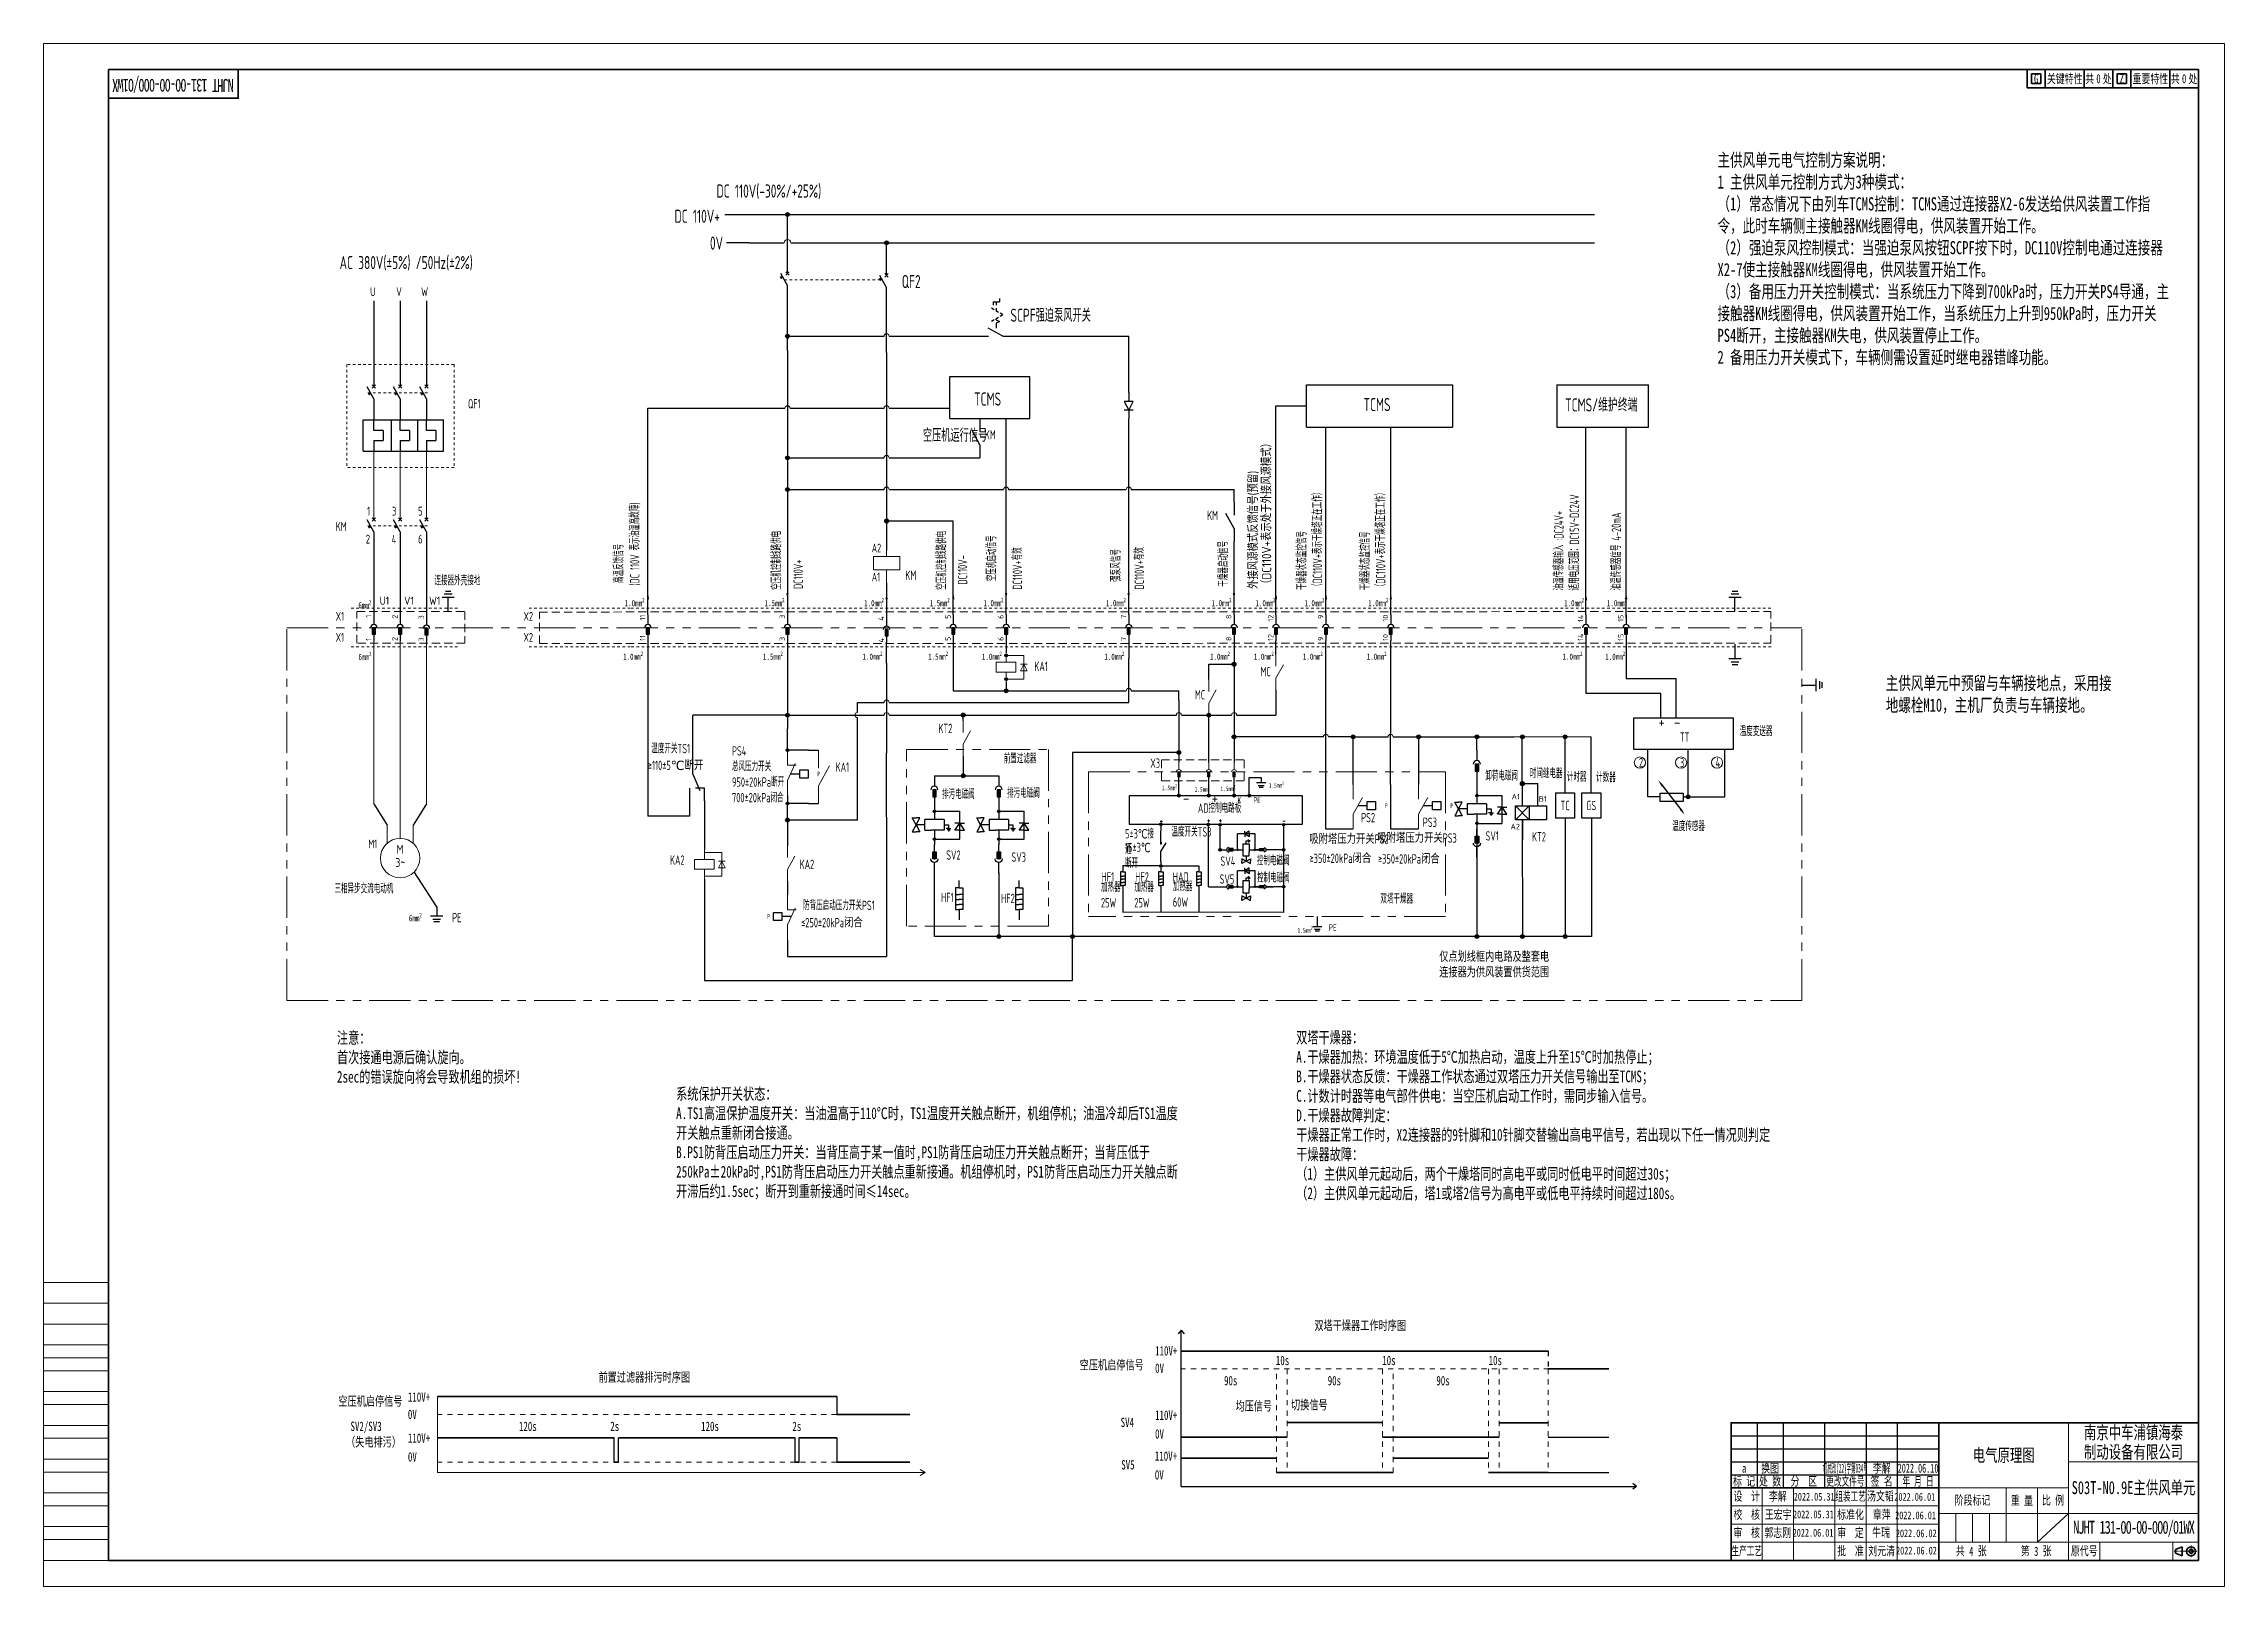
# Model space of a CAD drawing. Header units: millimetres. Extents: x 0 to 840, y 0 to 594.
import ezdxf
from ezdxf.enums import TextEntityAlignment as Align

# ---------------------------------------------------------------- set-up
doc = ezdxf.new("R2010")
doc.units = ezdxf.units.MM
for name, pattern in [('CENTER1', [10, 7, -1, 1, -1]), ('CENTER2', [12, 7, -1, 1, -1, 1, -1]), ('HIDDEN', [9.525, 6.35, -3.175]), ('PHANTOM2', [31.75, 15.875, -3.175, 3.175, -3.175, 3.175, -3.175]), ('虚线', [2, 1, -1])]:
    doc.linetypes.add(name, pattern=pattern)
for name, color, linetype, lineweight in [('AM_0', 7, 'Continuous', 25), ('AM_3', 3, '虚线', 13), ('BLK_0.5mm^2', 7, 'Continuous', 18), ('MISC', 2, 'Continuous', 18), ('SYMS', 7, 'Continuous', 18), ('TAGFIXED', 7, 'Continuous', 18), ('TAGS', 51, 'Continuous', 18), ('TERMS', 4, 'Continuous', 18), ('WIREFIXED', 4, 'Continuous', 18), ('双点划线', 6, 'CENTER2', 18), ('尺寸线层', 3, 'Continuous', 13), ('标注', 3, 'Continuous', 18), ('点划线', 4, 'CENTER1', 18), ('粗实线', 7, 'Continuous', 35), ('粗实线层', 7, 'Continuous', 25), ('虚线', 2, 'HIDDEN', 18), ('虚线层', 6, '虚线', 13)]:
    doc.layers.add(name, color=color, linetype=linetype, lineweight=lineweight)
doc.styles.add('WD', font='romans.shx', dxfattribs={"bigfont": 'gbcbig.shx'})
doc.styles.add('WD_IEC', font='isocp2.shx', dxfattribs={"width": 0.9, "bigfont": 'gbcbig.shx'})
doc.styles.add('工程字', font='gbenor.shx', dxfattribs={"bigfont": 'gbcbig.shx'})
doc.styles.add('标准', font='isoct2.shx')
doc.styles.add('海泰标注样式', font='isocp.shx', dxfattribs={"width": 0.7, "bigfont": 'gbcbig.shx'})
doc.styles.add('海泰汉字样式', font='仿宋_GB2312.ttf', dxfattribs={"width": 0.7})

msp = doc.modelspace()

# ---------------------------------------------------------------- texts
at = {"char_height": 1.8, "attachment_point": 1, "style": '海泰汉字样式'}
for insert in [(291.24, 313.69), (509.85, 301.51), (535.04, 301.51), (271.94, 258.84)]:
    msp.add_mtext_dynamic_manual_height_columns('\\pi6.7946;P', width=14.3043, gutter_width=60, heights=[0], dxfattribs=dict(at, insert=insert))
at = {"char_height": 3.6, "width": 7.2893, "attachment_point": 5, "line_spacing_factor": 0.99982, "style": '海泰汉字样式'}
for s, insert in [('{\\Fisocp2,gbcbig|c0;\\C3;TC}', (586.04, 300.65)), ('{\\Fisocp2,gbcbig|c0;\\C3;GS}', (596.11, 300.65))]:
    msp.add_mtext(s, dxfattribs=dict(at, insert=insert))
at = {"layer": 'BLK_0.5mm^2', "attachment_point": 1, "line_spacing_factor": 0.99982}
for s, insert, char_height, width, style in [('{\\Fisocp2,gbcbig|c134;\\C3;TT}', (630.25, 328.84), 3.6, 18.1286, '海泰汉字样式'), ('{\\Fisocp2,gbcbig|c134;\\C3;PS2}', (507.5, 297.8), 3.6, 18.1286, '海泰汉字样式'), ('{\\Fisocp2,gbcbig|c134;\\C3;PS3}', (531.26, 296), 3.6, 18.1286, '海泰汉字样式'), ('{\\Fisocp2,gbcbig|c134;\\C3;吸附塔压力开关\\W0.7;PS2}', (487.51, 289.51), 3.6, 35.8096, '标准'), ('{\\Fisocp2,gbcbig|c134;\\C3;吸附塔压力开关\\W0.7;PS3}', (513.72, 289.93), 3.6, 35.8096, '标准'), ('{\\C3;仅点划线框内电路及整套电\\P连接器为供风装置供货范围}', (537.58, 244.44), 3.6, 58.1188, '海泰汉字样式'), ('{\\C3;注意：\\P首次接通电源后确认旋向。\\P2sec的错误旋向将会导致机组的损坏!}', (112.99, 213.46), 4.5, 82.2275, '海泰汉字样式'), ('{\\C3;双塔干燥器：\\PA.干燥器加热：环境温度低于5℃加热启动，温度上升至15℃时加热停止；\\PB.干燥器状态反馈：干燥器工作状态通过双塔压力开关信号输出至TCMS；\\PC.计数计时器等电气部件供电：当空压机启动工作时，需同步输入信号。\\PD.干燥器故障判定：\\P干燥器正常工作时，X2连接器的9针脚和10针脚交替输出高电平信号，若出现以下任一情况则判定干燥器故障：\\P（1）主供风单元起动后，两个干燥塔同时高电平或同时低电平时间超过30s；\\P（2）主供风单元起动后，塔1或塔2信号为高电平或低电平持续时间超过180s。}', (482.49, 213.61), 4.5, 183.6973, '海泰汉字样式'), ('{\\C3;系统保护开关状态：\\PA.TS1高温保护温度开关：当油温高于110℃时，TS1温度开关触点断开，机组停机；油温冷却后TS1温度开关触点重新闭合接通。\\PB.PS1防背压启动压力开关：当背压高于某一值时,PS1防背压启动压力开关触点断开；当背压低于250kPa±20kPa时,PS1防背压启动压力开关触点重新接通。机组停机时，PS1防背压启动压力开关触点断开滞后约1.5sec；断开到重新接通时间≤14sec。}', (243.63, 191.91), 4.5, 193.3303, '海泰汉字样式'), ('{\\C3;双塔干燥器工作时序图}', (489.51, 102.29), 3.6, 82.2275, '海泰汉字样式'), ('{\\C3;110V+}', (428.13, 92.5), 3.6, 82.2275, '海泰汉字样式'), ('{\\C3;空压机启停信号}', (399.07, 87.11), 3.6, 82.2275, '海泰汉字样式'), ('{\\C3;0V}', (428.13, 85.81), 3.6, 82.2275, '海泰汉字样式'), ('{\\C3;10s}', (474.64, 88.8), 3.6, 82.2275, '海泰汉字样式'), ('{\\C3;10s}', (515.61, 88.8), 3.6, 82.2275, '海泰汉字样式'), ('{\\C3;10s}', (556.58, 88.8), 3.6, 82.2275, '海泰汉字样式'), ('{\\C3;前置过滤器排污时序图}', (213.74, 82.38), 3.6, 82.2275, '海泰汉字样式'), ('{\\C3;90s}', (454.68, 81.02), 3.6, 82.2275, '海泰汉字样式'), ('{\\C3;90s}', (494.61, 81.02), 3.6, 82.2275, '海泰汉字样式'), ('{\\C3;90s}', (536.46, 81.02), 3.6, 82.2275, '海泰汉字样式'), ('{\\C3;空压机启停信号}', (113.52, 73.14), 3.6, 82.2275, '海泰汉字样式'), ('{\\C3;0V}', (140.32, 68.03), 3.6, 82.2275, '海泰汉字样式'), ('{\\C3;110V+}', (140.32, 74.71), 3.6, 82.2275, '海泰汉字样式'), ('{\\C3;110V+}', (428.12, 67.72), 3.6, 82.2275, '海泰汉字样式'), ('{\\C3;均压信号}', (459.08, 71.3), 3.6, 82.2275, '海泰汉字样式'), ('{\\C3;切换信号}', (480.47, 71.73), 3.6, 82.2275, '海泰汉字样式'), ('{\\C3; SV2/SV3\\P（失电排污）}', (116.5, 63.43), 3.6, 82.2275, '海泰汉字样式'), ('{\\C3;110V+}', (140.32, 58.88), 3.6, 82.2275, '海泰汉字样式'), ('{\\C3;120s}', (183.09, 63.43), 3.6, 82.2275, '海泰汉字样式'), ('{\\C3;2s}', (218.26, 63.43), 3.6, 82.2275, '海泰汉字样式'), ('{\\C3;120s}', (253.24, 63.43), 3.6, 82.2275, '海泰汉字样式'), ('{\\C3;2s}', (288.41, 63.43), 3.6, 82.2275, '海泰汉字样式'), ('{\\C3;SV4}', (414.86, 64.94), 3.6, 82.2275, '海泰汉字样式'), ('{\\C3;0V}', (428.12, 60.49), 3.6, 82.2275, '海泰汉字样式'), ('{\\C3;0V}', (140.32, 51.66), 3.6, 82.2275, '海泰汉字样式'), ('{\\C3;110V+}', (428.03, 51.97), 3.6, 82.2275, '海泰汉字样式'), ('{\\C3;SV5}', (415.09, 48.61), 3.6, 82.2275, '海泰汉字样式'), ('{\\C3;0V}', (428.03, 44.75), 3.6, 82.2275, '海泰汉字样式')]:
    msp.add_mtext(s, dxfattribs=dict(at, insert=insert, char_height=char_height, width=width, style=style))
at = {"layer": 'TAGS', "attachment_point": 1}
for s, insert, char_height, width, style in [('+', (621.99, 333.66), 2.25, 10.6319, 'WD'), ('-', (627.96, 333.62), 2.25, 10.6319, 'WD'), ('-', (438.82, 304.42), 2.25, 10.6319, 'WD'), ('+', (449.9, 304.35), 2.25, 10.6319, 'WD'), ('K', (459.91, 303.77), 2.25, 10.6319, '海泰汉字样式'), ('{\\H0.8571x;+}', (429.88, 295.12), 1.35, 9.4506, 'WD'), ('{\\H0.8571x;+}', (448.11, 295.39), 1.35, 9.4506, 'WD'), ('{\\H0.8571x;+}', (452.64, 295.39), 1.35, 9.4506, 'WD'), ('{\\H0.8571x;-}', (477.09, 295.25), 1.35, 9.4506, 'WD')]:
    msp.add_mtext(s, dxfattribs=dict(at, insert=insert, char_height=char_height, width=width, style=style))
at = {"layer": 'TAGS', "insert": (466.04, 303.82), "char_height": 2.25, "width": 10.6319, "attachment_point": 1, "line_spacing_factor": 0.99982, "style": '海泰汉字样式'}
msp.add_mtext('{\\Fisocp2,gbcbig|c134;\\W0.7;\\C3;PE}', dxfattribs=at)
at = {"layer": 'TERMS', "style": '工程字'}
for s, p in [('U1', (129.45, 381.07)), ('V1', (138.87, 381.07)), ('W1', (148.47, 381.07))]:
    msp.add_text(s, height=3.15, dxfattribs=at).set_placement(p, align=Align.TOP_LEFT)
at = {"layer": '尺寸线层', "attachment_point": 1}
for s, insert, char_height, width, style in [('{\\Fisocp2,gbcbig|c134;\\C3;DC 110V(-30%/+25%)}', (259.2, 539.77), 5.0625, 66.2171, '海泰汉字样式'), ('{\\Fisocp2,gbcbig|c134;\\W0.7;\\C3;DC 110V+}', (243.03, 530.07), 5.0625, 39.8463, '海泰汉字样式'), ('{\\Fisocp2,gbcbig|c0;\\W0.7;\\C3;AC 380V\\Fisocp2,gbcbig|c134;(±5%) /50Hz(±2%)}', (114.01, 512.23), 5.0625, 59.2668, '海泰汉字样式'), ('{\\Fisocp2,gbcbig|c134;\\W0.7;\\C3;0V}', (256.67, 519.71), 5.0625, 39.8463, '海泰汉字样式'), ('{\\Fisocp2,gbcbig|c0;\\W0.7;\\C3;QF\\Fisocp2,gbcbig|c134;2}', (330.56, 504.93), 5.0625, 39.8463, '海泰汉字样式'), ('{\\Fisocp2,gbcbig|c134;\\W0.7;\\C3;SCPF强迫泵风开关}', (372.42, 491.95), 5.0625, 39.8463, '工程字'), ('{\\Fisocp2,gbcbig|c0;\\W0.7;QF\\Fisocp2,gbcbig|c134;1}', (163.46, 457.13), 3.6, 39.8463, '海泰汉字样式'), ('{\\Fisocp2,gbcbig|c134;\\W0.7;TCMS}', (358.41, 459.69), 5.0625, 10.0366, '海泰汉字样式'), ('{\\Fisocp2,gbcbig|c134;\\W0.7;TCMS}', (508.41, 457.57), 5.0625, 10.0366, '海泰汉字样式'), ('{\\Fisocp2,gbcbig|c134;TCMS/\\W1;维护终端}', (586.06, 457.42), 5.0625, 44.0602, '海泰汉字样式'), ('{\\Fisocp2,gbcbig|c134;\\W0.7;\\C3;空压机运行信号}', (338.67, 445.74), 5.0625, 39.8463, '海泰汉字样式'), ('{\\Fisocp2,gbcbig|c134;\\W0.7;KM}', (362.56, 445.18), 3.6, 39.8463, '海泰汉字样式'), ('{\\Fisocp2,gbcbig|c134;\\W0.7;KM}', (112.55, 409.88), 3.6, 39.8463, '海泰汉字样式'), ('{\\Fisocp2,gbcbig|c134;\\W0.7;\\C3;连接器外壳接地}', (150.57, 389.06), 3.6, 39.8463, '海泰汉字样式'), ('主供风单元中预留与车辆接地点，采用接地螺栓M10，主机厂负责与车辆接地。', (709.55, 350.3), 5.0625, 88.1488, '海泰汉字样式'), ('{\\Fisocp2,gbcbig|c134;\\W0.7;KT2}', (344.68, 332.13), 3.6, 10.8395, '海泰汉字样式'), ('PS4 \\P总风压力开关   \\P950±20kPa断开\\P700±20kPa闭合{\\H1.0004x; }', (265.15, 323.49), 3.6, 19.5627, '海泰标注样式'), ('{\\Fisocp2,gbcbig|c134;\\C3;前置过滤器}', (369.83, 320.47), 3.6, 12.8708, '海泰汉字样式'), ('{\\Fisocp2,gbcbig|c134;≥\\Fisocp,@extfont2|c134;110}%%P{\\Fisocp,@extfont2|c134;5\\Fisocp2,gbcbig|c134;\\W1;℃断开}', (232.76, 317.92), 3.6, 30.6748, '海泰标注样式'), ('{\\Fisocp2,gbcbig|c0;\\W0.7;KA\\Fisocp2,gbcbig|c134;1}', (305.07, 317.23), 3.6, 13.5494, '海泰汉字样式'), ('{\\Fisocp,gbcbig|c134;2}', (614.48, 318.99), 3.6, 12.8708, '海泰汉字样式'), ('{\\Fisocp,gbcbig|c134;3}', (630.28, 318.99), 3.6, 12.8708, '海泰汉字样式'), ('{\\Fisocp,gbcbig|c134;4}', (644.04, 318.99), 3.6, 12.8708, '海泰汉字样式'), ('{\\Fisocp2,gbcbig|c134;\\C3;排污电磁阀}', (371.1, 307.19), 3.6, 12.8708, '海泰汉字样式'), ('{\\Fisocp,gbcbig|c134;\\W0.7;SV1}', (555.42, 290.75), 3.6, 12.8708, '海泰汉字样式'), ('{\\Fisocp2,gbcbig|c134;\\W0.7;KT2}', (573.31, 290.41), 3.6, 12.8708, '海泰汉字样式'), ('{\\Fisocp2,gbcbig|c0;\\W0.7;KA\\Fisocp2,gbcbig|c134;2}', (291.21, 279.79), 3.6, 13.5494, '标准'), ('{\\Fisocp,gbcbig|c134;\\W0.7;SV\\Fisocp,gbcbig|c0;2}', (347.67, 283.39), 3.6, 12.8708, '海泰汉字样式'), ('{\\Fisocp,gbcbig|c134;\\W0.7;SV3}', (372.81, 282.6), 3.6, 12.8708, '海泰汉字样式'), ('{\\Fisocp,gbcbig|c134;\\W0.7;SV4}', (453.33, 281.04), 3.6, 8.0442, '海泰汉字样式'), ('{\\Fisocp2,gbcbig|c134;≥}3{\\Fisocp,@extfont2|c134;5\\Fisocp,@extfont2|c128;0%%P20kPa\\Fisocp2,gbcbig|c134;\\W1;闭合}', (487.62, 282.12), 3.6, 43.9661, '海泰标注样式'), ('{\\Fisocp2,gbcbig|c134;≥}3{\\Fisocp,@extfont2|c134;5\\Fisocp,@extfont2|c128;0%%P20kPa\\Fisocp2,gbcbig|c134;\\W1;闭合}', (514, 281.89), 3.6, 44.4677, '海泰标注样式'), ('{\\Fisocp,gbcbig|c134;\\C3;HF1}', (407.49, 274.94), 3.6, 2.2184, '海泰汉字样式'), ('{\\Fisocp,gbcbig|c134;\\C3;HF2}', (420.46, 274.94), 3.6, 2.2184, '海泰汉字样式'), ('{\\Fisocp,gbcbig|c134;\\C3;HAD}', (434.96, 274.94), 3.6, 2.2184, '海泰汉字样式'), ('{\\Fisocp,gbcbig|c134;\\W0.7;SV5}', (452.99, 274.13), 3.6, 8.0442, '海泰汉字样式'), ('{\\Fisocp,gbcbig|c134;\\W0.7;\\C3;HF1}', (345.67, 267.05), 3.6, 3.5495, '海泰汉字样式'), ('{\\Fisocp,gbcbig|c134;\\W0.7;\\C3;HF2}', (368.77, 266.67), 3.6, 3.5495, '海泰汉字样式'), ('{\\Fgbenor,gbcbig|c134;≤}250%%P20kPa{\\Fisocp2,gbcbig|c134;\\W1;闭合}', (291.8, 257.35), 3.6, 41.3171, '海泰标注样式')]:
    msp.add_mtext(s, dxfattribs=dict(at, insert=insert, char_height=char_height, width=width, style=style))
at = {"layer": '尺寸线层', "char_height": 3.6, "attachment_point": 1, "rotation": 90, "line_spacing_factor": 0.99982}
for s, insert, width, style in [('{\\C3;（DC110V+表示处于外接风源模式）}', (469.26, 384.05), 82.6888, '工程字'), ('{\\Fisocp2,gbcbig|c134;\\W0.7;(DC 110V 表示油温高故障)}', (225.91, 385.28), 39.2198, '海泰汉字样式'), ('{\\C3;外接风源模式反馈信号(预留)}', (464.14, 384.05), 82.6888, '工程字'), ('{\\Fisocp2,gbcbig|c134;\\W0.7;\\C3;干燥器状态监控信号\\P（DC110V+表示干燥塔正在工作）}', (482.86, 383.63), 82.6888, '海泰汉字样式'), ('{\\Fisocp2,gbcbig|c134;\\W0.7;\\C3;干燥器状态监控信号\\P（DC110V+表示干燥塔正在工作）}', (507.21, 383.5), 82.6888, '海泰汉字样式'), ('{\\Fisocp2,gbcbig|c134;\\C3;油温传感器输入 :DC24V+\\P适用电压范围：DC15V~DC24V}', (581.84, 383.46), 82.6888, '海泰汉字样式'), ('{\\Fisocp2,gbcbig|c134;\\C3;油温传感器信号 4-20mA}', (603.98, 383.5), 82.6888, '海泰汉字样式'), ('{\\Fisocp2,gbcbig|c134;\\C3;高温反馈信号}', (219.75, 386.32), 39.2198, '海泰汉字样式'), ('{\\Fisocp2,gbcbig|c134;\\W0.7;\\C3;空压机控制线路供电}', (280.49, 383.75), 39.2198, '海泰汉字样式'), ('{\\Fisocp2,gbcbig|c134;\\W0.7;\\C3;DC110V+}', (288.85, 384), 39.2198, '海泰汉字样式'), ('{\\Fisocp2,gbcbig|c134;\\W0.7;\\C3;空压机控制线路供电}', (344.09, 383.73), 39.2198, '海泰汉字样式'), ('{\\Fisocp2,gbcbig|c134;\\C3;DC110V-}', (352.16, 385.71), 39.2198, '海泰汉字样式'), ('{\\Fisocp2,gbcbig|c134;\\C3;空压机启动信号}', (363.38, 387.01), 39.2198, '海泰汉字样式'), ('{\\Fisocp2,gbcbig|c134;\\W0.7;\\C3;DC110V+有效}', (373.27, 383.73), 39.2198, '海泰汉字样式'), ('{\\Fisocp2,gbcbig|c134;\\W0.7;\\C3;强泵风信号}', (411.24, 386.77), 39.2198, '海泰汉字样式'), ('{\\Fisocp2,gbcbig|c134;\\W0.7;\\C3;DC110V+有效}', (420.26, 383.81), 39.2198, '海泰汉字样式'), ('{\\Fisocp2,gbcbig|c134;\\W0.7;\\C3;干燥器启动信号}', (452.64, 384.88), 39.2198, '海泰汉字样式')]:
    msp.add_mtext(s, dxfattribs=dict(at, insert=insert, width=width, style=style))
at = {"layer": '尺寸线层', "attachment_point": 1, "line_spacing_factor": 0.99982}
for s, insert, char_height, width, style in [('{\\Fisocp2,gbcbig|c134;\\W0.7;KM}', (448.18, 414.15), 3.6, 39.2198, '海泰汉字样式'), ('{\\Fisocp2,gbcbig|c134;\\W0.7;\\C3;A2}', (318.98, 401.48), 3.375, 26.1466, '海泰汉字样式'), ('{\\Fisocp2,gbcbig|c134;\\W0.7;\\C3;A1}', (318.98, 390.33), 3.375, 26.1466, '海泰汉字样式'), ('{\\Fisocp2,gbcbig|c134;\\W0.7;\\C3;KM}', (331.92, 391.09), 3.6, 26.1466, '海泰汉字样式'), ('{\\Fisocp2,gbcbig|c134;\\W0.7;\\C3;X1}', (112.5, 375.17), 3.375, 18.8906, '海泰汉字样式'), ('{\\Fisocp2,gbcbig|c134;\\W0.7;\\C3;X2}', (184.87, 375.17), 3.375, 18.8906, '海泰汉字样式'), ('{\\Fisocp2,gbcbig|c134;\\W0.7;\\C3;X1}', (112.5, 367.08), 3.375, 18.8906, '海泰汉字样式'), ('{\\Fisocp2,gbcbig|c134;\\W0.7;\\C3;X2}', (184.87, 367.08), 3.375, 18.8906, '海泰汉字样式'), ('{\\Fisocp2,gbcbig|c134;\\W0.7;\\C3;KA1}', (381.62, 356.03), 3.6, 26.1466, '海泰汉字样式'), ('{\\Fisocp2,gbcbig|c134;\\C3;MC}', (468.73, 354.03), 3.6, 26.1466, '海泰汉字样式'), ('{\\Fisocp2,gbcbig|c134;\\C3;MC}', (443.46, 345.1), 3.6, 26.1466, '海泰汉字样式'), ('{\\Fisocp2,gbcbig|c134;\\C3;温度变送器}', (653.31, 331.01), 3.6, 18.1286, '海泰汉字样式'), ('{\\Fisocp2,gbcbig|c134;\\C3;温度开关TS1}', (234.07, 324.38), 3.6, 31.2695, '海泰汉字样式'), ('{\\Fisocp2,gbcbig|c0;\\C3;X\\Fisocp2,gbcbig|c134;3}', (426.29, 318.76), 3.6, 25.9147, '海泰汉字样式'), ('{\\Fisocp2,gbcbig|c134;\\C3;卸荷电磁阀}', (555.33, 313.87), 3.6, 25.7829, '海泰汉字样式'), ('{\\Fisocp2,gbcbig|c134;\\C3;时间继电器}', (572.46, 314.79), 3.6, 25.7829, '海泰汉字样式'), ('{\\Fisocp2,gbcbig|c134;\\C3;计时器}', (586.71, 313.43), 3.6, 18.1286, '海泰汉字样式'), ('{\\Fisocp2,gbcbig|c134;\\C3;计数器}', (598.01, 313.26), 3.6, 18.1286, '海泰汉字样式'), ('{\\Fisocp2,gbcbig|c134;\\C3;排污电磁阀}', (346.05, 306.77), 3.6, 25.7829, '海泰汉字样式'), ('{\\Fisocp2,gbcbig|c134;\\C3;AD控制电路板}', (444.61, 301.46), 3.6, 30.1529, '海泰汉字样式'), ('{\\Fisocp2,gbcbig|c134;\\C3;温度传感器}', (627.33, 294.47), 3.6, 18.1286, '海泰汉字样式'), ('{\\Fisocp2,gbcbig|c134;\\C3;15±3℃断开}', (416.54, 286.28), 3.6, 12.053, '海泰汉字样式'), ('{\\Fisocp2,gbcbig|c134;\\C3;5±3℃接通}', (416.54, 291.58), 3.6, 12.053, '海泰汉字样式'), ('{\\Fisocp2,gbcbig|c134;\\C3;温度开关TS3}', (434.43, 292.29), 3.6, 47.944, '海泰汉字样式'), ('{\\Fisocp2,gbcbig|c134;\\W0.7;\\C3;KA2}', (241.28, 281.46), 3.6, 26.1466, '标准'), ('{\\Fisocp2,gbcbig|c134;\\C3;控制电磁阀}', (467.29, 281.23), 3.6, 16.1143, '海泰汉字样式'), ('{\\Fisocp2,gbcbig|c134;\\C3;三相异步交流电动机}', (112.02, 270.45), 3.6, 34.2408, '海泰汉字样式'), ('{\\Fisocp2,gbcbig|c134;\\C3;加热器\\P25W}', (407.28, 271.03), 3.6, 16.1143, '海泰汉字样式'), ('{\\Fisocp2,gbcbig|c134;\\C3;加热器\\P25W}', (420.12, 271.03), 3.6, 16.1143, '海泰汉字样式'), ('{\\Fisocp2,gbcbig|c134;\\C3;加热器\\P60W}', (434.96, 271.29), 3.6, 16.1143, '海泰汉字样式'), ('{\\Fisocp2,gbcbig|c134;\\C3;控制电磁阀}', (467.38, 274.62), 3.6, 16.1143, '海泰汉字样式'), ('{\\Fisocp2,gbcbig|c134;\\C3;防背压启动压力开关PS1}', (292.52, 264), 3.6, 62.3802, '海泰汉字样式'), ('{\\Fisocp2,gbcbig|c134;\\C3;双塔干燥器}', (514.91, 266.52), 3.6, 18.1286, '海泰汉字样式'), ('{\\Fisocp2,gbcbig|c134;\\W0.7;\\C3;PE}', (157.36, 259.3), 3.6, 17.9946, '海泰汉字样式'), ('{\\Fisocp2,gbcbig|c134;\\W0.7;\\C3;PE}', (495.04, 254.91), 2.5312, 13.496, '海泰汉字样式')]:
    msp.add_mtext(s, dxfattribs=dict(at, insert=insert, char_height=char_height, width=width, style=style))
at = {"layer": '标注', "color": 2, "insert": (644.76, 551.72), "char_height": 5.0625, "width": 174.5107, "attachment_point": 1, "line_spacing_factor": 0.99982, "style": '海泰汉字样式'}
msp.add_mtext('{\\C256;主供风单元电气控制方案说明：\\P1 主供风单元控制方式为3种模式：\\P（1）常态情况下由列车TCMS控制：TCMS通过连接器X2-6发送给供风装置工作指令，此时车辆侧主接触器KM线圈得电，供风装置开始工作。\\P（2）强迫泵风控制模式：当强迫泵风按钮SCPF按下时，DC110V控制电通过连接器X2-7使主接触器KM线圈得电，供风装置开始工作。\\P（3）备用压力开关控制模式：当系统压力下降到700kPa时，压力开关PS4导通，主接触器KM线圈得电，供风装置开始工作，当系统压力上升到950kPa时，压力开关PS4断开，主接触器KM失电，供风装置停止工作。\\P2 备用压力开关模式下，车辆侧需设置延时继电器错峰功能。}', dxfattribs=at)
at = {"layer": '标注', "color": 2, "attachment_point": 1, "style": '海泰汉字样式'}
for s, insert, char_height, width in [('\\A1;6mm{\\H0.7x;\\S2^ ;}', (121.24, 379.72), 2.3625, 6.4149), ('\\A1;1.0mm{\\H0.7x;\\S2^ ;}', (223.81, 380.57), 2.3625, 8.6104), ('\\A1;1.5mm{\\H0.7x;\\S2^ ;}', (277.68, 380.57), 2.3625, 8.6104), ('\\A1;1.0mm{\\H0.7x;\\S2^ ;}', (316.03, 380.57), 2.3625, 8.6104), ('\\A1;1.5mm{\\H0.7x;\\S2^ ;}', (341.31, 380.57), 2.3625, 8.6104), ('\\A1;1.0mm{\\H0.7x;\\S2^ ;}', (362.01, 380.57), 2.3625, 8.6104), ('\\A1;1.0mm{\\H0.7x;\\S2^ ;}', (409.19, 380.57), 2.3625, 8.6104), ('\\A1;1.0mm{\\H0.7x;\\S2^ ;}', (449.89, 380.57), 2.3625, 8.6104), ('\\A1;1.0mm{\\H0.7x;\\S2^ ;}', (466.77, 380.57), 2.3625, 8.6104), ('\\A1;1.0mm{\\H0.7x;\\S2^ ;}', (485.64, 380.57), 2.3625, 8.6104), ('\\A1;1.0mm{\\H0.7x;\\S2^ ;}', (510.24, 380.57), 2.3625, 8.6104), ('\\A1;1.0mm{\\H0.7x;\\S2^ ;}', (585.65, 380.57), 2.3625, 8.6104), ('\\A1;1.0mm{\\H0.7x;\\S2^ ;}', (602.13, 380.57), 2.3625, 8.6104), ('\\A1;6mm{\\H0.7x;\\S2^ ;}', (121.27, 359.85), 2.3625, 6.4149), ('\\A1;1.0mm{\\H0.7x;\\S2^ ;}', (223.19, 359.93), 2.3625, 8.6104), ('\\A1;1.5mm{\\H0.7x;\\S2^ ;}', (277.06, 359.93), 2.3625, 8.6104), ('\\A1;1.0mm{\\H0.7x;\\S2^ ;}', (315.41, 359.93), 2.3625, 8.6104), ('\\A1;1.5mm{\\H0.7x;\\S2^ ;}', (340.69, 359.93), 2.3625, 8.6104), ('\\A1;1.0mm{\\H0.7x;\\S2^ ;}', (361.39, 359.93), 2.3625, 8.6104), ('\\A1;1.0mm{\\H0.7x;\\S2^ ;}', (408.57, 359.93), 2.3625, 8.6104), ('\\A1;1.0mm{\\H0.7x;\\S2^ ;}', (449.27, 359.93), 2.3625, 8.6104), ('\\A1;1.0mm{\\H0.7x;\\S2^ ;}', (466.15, 359.93), 2.3625, 8.6104), ('\\A1;1.0mm{\\H0.7x;\\S2^ ;}', (485.02, 359.93), 2.3625, 8.6104), ('\\A1;1.0mm{\\H0.7x;\\S2^ ;}', (509.62, 359.93), 2.3625, 8.6104), ('\\A1;1.0mm{\\H0.7x;\\S2^ ;}', (585.03, 359.93), 2.3625, 8.6104), ('\\A1;1.0mm{\\H0.7x;\\S2^ ;}', (601.51, 359.93), 2.3625, 8.6104), ('\\A1;1.5mm{\\H0.7x;\\S2^ ;}', (430.83, 308.93), 1.7719, 6.4578), ('\\A1;1.5mm{\\H0.7x;\\S2^ ;}', (443.41, 308.37), 1.7719, 6.4578), ('\\A1;1.5mm{\\H0.7x;\\S2^ ;}', (453.33, 308.57), 1.7719, 6.4578), ('\\A1;1.5mm{\\H0.7x;\\S2^ ;}', (471.97, 309.86), 1.7719, 6.4578), ('\\A1;6mm{\\H0.7x;\\S2^ ;}', (140.68, 259.25), 2.3625, 6.4149), ('\\A1;1.5mm{\\H0.7x;\\S2^ ;}', (483.04, 254.07), 1.7719, 6.4578)]:
    msp.add_mtext(s, dxfattribs=dict(at, insert=insert, char_height=char_height, width=width))

# ---------------------------------------------------------------- blocks, each defined once
blk = doc.blocks.new('NJHT-更改区')
at = {"color": 7, "linetype": 'Continuous'}
for p, q in [((0, 5), (80, 5)), ((0, 0), (80, 0)), ((10, 5), (10, 0)), ((20, 5), (20, 0)), ((36, 5), (36, 0)), ((52, 5), (52, 0)), ((64, 5), (64, 0))]:
    blk.add_line(p, q, dxfattribs=at)
at = {"color": 7, "linetype": 'Continuous', "lineweight": 35}
for p, q in [((0, 0), (0, 5)), ((80, 0), (80, 5))]:
    blk.add_line(p, q, dxfattribs=at)
at = {"color": 2, "linetype": 'Continuous', "style": '海泰汉字样式'}
for tag, width, p in [('1', 0.7, (5, 2.5)), ('2', 0.7, (15, 2.5)), ('3', 0.7, (28, 2.5)), ('4', 0.6, (44, 2.5)), ('5', 0.7, (58, 2.5)), ('6', 0.6, (72, 2.5))]:
    blk.add_attdef(tag, text='', height=3.5, dxfattribs=dict(at, width=width)).set_placement(p, align=Align.MIDDLE_CENTER)
blk = doc.blocks.new('ItemName')
at = {"insert": (805, 37.75), "char_height": 5, "width": 50, "attachment_point": 5, "style": '海泰汉字样式'}
blk.add_mtext('S03T-N0.9E主供风单元', dxfattribs=at)
blk = doc.blocks.new('设计.Name')
at = {"insert": (668, 34.5), "char_height": 3.5, "width": 12, "attachment_point": 5, "style": '海泰汉字样式'}
blk.add_mtext('李解', dxfattribs=at)
blk = doc.blocks.new('设计.AppDate')
at = {"insert": (682, 34.5), "char_height": 3, "width": 16, "attachment_point": 5, "style": '海泰汉字样式'}
blk.add_mtext('2022.05.31', dxfattribs=at)
blk = doc.blocks.new('标准化.Name')
at = {"insert": (708, 27.5), "char_height": 3.5, "width": 12, "attachment_point": 5, "style": '海泰汉字样式'}
blk.add_mtext('章萍', dxfattribs=at)
blk = doc.blocks.new('标准化.AppDate')
at = {"insert": (722, 27.5), "char_height": 3, "width": 16, "attachment_point": 5, "style": '海泰汉字样式'}
blk.add_mtext('2022.06.01', dxfattribs=at)
blk = doc.blocks.new('批准.Name')
at = {"insert": (708, 13.5), "char_height": 3.5, "width": 12, "attachment_point": 5, "style": '海泰汉字样式'}
blk.add_mtext('刘元清', dxfattribs=at)
blk = doc.blocks.new('批准.AppDate')
at = {"insert": (722, 13.5), "char_height": 3, "width": 16, "attachment_point": 5, "style": '海泰汉字样式'}
blk.add_mtext('2022.06.02', dxfattribs=at)
blk = doc.blocks.new('HTDrawingNo')
at = {"insert": (50, 578.5), "char_height": 5, "width": 50, "attachment_point": 5, "rotation": 180, "style": '海泰汉字样式'}
blk.add_mtext('{\\T0.85;NJHT 131-00-00-000/01WX}', dxfattribs=at)
at = {"insert": (805, 22.15), "char_height": 5, "width": 50, "attachment_point": 5, "style": '海泰汉字样式'}
blk.add_mtext('{\\T0.85;NJHT 131-00-00-000/01WX}', dxfattribs=at)
blk = doc.blocks.new('NJHT-A1')
at = {"color": 7, "linetype": 'Continuous', "lineweight": 18}
for p, q in [((0, 0), (0, 594)), ((840, 594), (0, 594)), ((840, 0), (840, 594)), ((25, 117), (0, 117)), ((25, 109), (0, 109)), ((25, 101), (0, 101)), ((25, 93), (0, 93)), ((25, 88), (0, 88)), ((25, 83), (0, 83)), ((25, 75), (0, 75)), ((25, 70), (0, 70)), ((25, 62), (0, 62)), ((780, 10), (780, 63)), ((25, 57), (0, 57)), ((25, 49), (0, 49)), ((25, 44), (0, 44)), ((780, 48), (830, 48)), ((25, 36), (0, 36)), ((662, 38), (662, 10)), ((674, 38), (674, 10)), ((690, 38), (690, 10)), ((702, 38), (702, 10)), ((714, 38), (714, 10)), ((730, 38), (780, 38)), ((756, 38), (756, 17)), ((768, 38), (768, 17)), ((25, 31), (0, 31)), ((650, 31), (730, 31)), ((780, 28), (730, 28)), ((736.5, 28), (736.5, 17)), ((743, 28), (743, 17)), ((749.5, 28), (749.5, 17)), ((780, 28), (830, 28)), ((25, 23), (0, 23)), ((25, 18), (0, 18)), ((650, 24), (730, 24)), ((650, 17), (730, 17)), ((780, 17), (730, 17)), ((830, 17), (780, 17)), ((792, 17), (792, 10)), ((0, 10), (25, 10)), ((840, 0), (0, 0))]:
    blk.add_line(p, q, dxfattribs=at)
at = {"color": 7, "linetype": 'Continuous', "lineweight": 35}
for p, q in [((830, 584), (25, 584)), ((25, 584), (25, 10)), ((830, 10), (830, 584)), ((730, 10), (730, 63)), ((730, 38), (650, 38)), ((25, 10), (830, 10))]:
    blk.add_line(p, q, dxfattribs=at)
blk.add_lwpolyline([(75, 584), (75, 573), (25, 573)], dxfattribs=at)
blk.add_lwpolyline([(650, 10), (830, 10), (830, 63), (650, 63)], close=True, dxfattribs=at)
at = {"color": 2, "linetype": 'Continuous', "lineweight": 18, "char_height": 3.5, "attachment_point": 5, "style": '海泰汉字样式'}
for s, insert, width in [('设  计', (656, 34.5), 12), ('{\\W0.6;组装工艺}', (696, 34.5), 12), ('阶段标记', (743, 33), 26), ('重 量', (762, 33), 12), ('比 例', (774, 33), 12), ('校  核', (656, 27.5), 12), ('标准化', (696, 27.5), 12), ('审  核', (656, 20.5), 12), ('审  定', (696, 20.5), 12), ('{\\W0.6;生产工艺}', (656, 13.5), 12), ('批  准', (696, 13.5), 12), ('共   张', (742.5, 13.5), 25), ('第   张', (767.5, 13.5), 25), ('原代号', (786, 13.5), 12)]:
    blk.add_mtext(s, dxfattribs=dict(at, insert=insert, width=width))
at = {"color": 2, "linetype": 'Continuous', "lineweight": 18, "style": '海泰汉字样式', "width": 0.6}
blk.add_attdef('5', text='', height=5, rotation=180, dxfattribs=at).set_placement((50, 578.5), align=Align.MIDDLE_CENTER)
at = {"color": 2, "linetype": 'Continuous', "lineweight": 18, "style": '海泰汉字样式'}
for tag, height, width, p in [('1', 5, 0.7, (805, 59.25)), ('7', 5, 0.7, (755, 50.5)), ('2', 5, 0.7, (805, 51.75)), ('12', 3.5, 0.7, (668, 34.5)), ('13', 3.5, 0.6, (682, 34.5)), ('20', 3.5, 0.7, (708, 34.5)), ('21', 3.5, 0.6, (722, 34.5)), ('3', 5, 0.6, (805, 38)), ('14', 3.5, 0.7, (668, 27.5)), ('15', 3.5, 0.6, (682, 27.5)), ('22', 3.5, 0.7, (708, 27.5)), ('23', 3.5, 0.6, (722, 27.5)), ('16', 3.5, 0.7, (668, 20.5)), ('17', 3.5, 0.6, (682, 20.5)), ('24', 3.5, 0.7, (708, 20.5)), ('25', 3.5, 0.6, (722, 20.5)), ('8', 3.5, 0.7, (762, 22.5)), ('9', 3.5, 0.7, (774, 22.5)), ('4', 5, 0.6, (805, 22.5)), ('18', 3.5, 0.7, (668, 13.5)), ('19', 3.5, 0.6, (682, 13.5)), ('26', 3.5, 0.7, (708, 13.5)), ('27', 3.5, 0.6, (722, 13.5)), ('11', 3.5, 0.7, (742.5, 13.5)), ('10', 3.5, 0.7, (767.5, 13.5)), ('6', 3.5, 0.7, (811.57, 13.5))]:
    blk.add_attdef(tag, text='', height=height, dxfattribs=dict(at, width=width)).set_placement(p, align=Align.MIDDLE_CENTER)
blk = doc.blocks.new('校核.Name')
at = {"insert": (668, 27.5), "char_height": 3.5, "width": 12, "attachment_point": 5, "style": '海泰汉字样式'}
blk.add_mtext('王宏宇', dxfattribs=at)
blk = doc.blocks.new('校核.AppDate')
at = {"insert": (682, 27.5), "char_height": 3, "width": 16, "attachment_point": 5, "style": '海泰汉字样式'}
blk.add_mtext('2022.05.31', dxfattribs=at)
blk = doc.blocks.new('审核.Name')
at = {"insert": (668, 27.5), "char_height": 3.5, "width": 12, "attachment_point": 5, "style": '海泰汉字样式'}
blk.add_mtext('郭志刚', dxfattribs=at)
blk = doc.blocks.new('审核.AppDate')
at = {"insert": (682, 27.5), "char_height": 3, "width": 16, "attachment_point": 5, "style": '海泰汉字样式'}
blk.add_mtext('2022.06.01', dxfattribs=at)
blk = doc.blocks.new('组装工艺.Name')
at = {"insert": (668, 27.5), "char_height": 3.5, "width": 12, "attachment_point": 5, "style": '海泰汉字样式'}
blk.add_mtext('汤文韬', dxfattribs=at)
blk = doc.blocks.new('组装工艺.AppDate')
at = {"insert": (682, 27.5), "char_height": 3, "width": 16, "attachment_point": 5, "style": '海泰汉字样式'}
blk.add_mtext('2022.06.01', dxfattribs=at)
blk = doc.blocks.new('审定.Name')
at = {"insert": (668, 27.5), "char_height": 3.5, "width": 12, "attachment_point": 5, "style": '海泰汉字样式'}
blk.add_mtext('牛瑞', dxfattribs=at)
blk = doc.blocks.new('审定.AppDate')
at = {"insert": (682, 27.5), "char_height": 3, "width": 16, "attachment_point": 5, "style": '海泰汉字样式'}
blk.add_mtext('2022.06.02', dxfattribs=at)
blk = doc.blocks.new('质量特性标注表')
at = {"layer": '粗实线'}
for p, q in [((0, 0), (0, -7)), ((0, 0), (66, 0)), ((7, 0), (7, -7)), ((22, 0), (22, -7)), ((33, 0), (33, -7)), ((40, 0), (40, -7)), ((55, 0), (55, -7)), ((66, 0), (66, -7)), ((0, -7), (66, -7)), ((1.65, -1.65), (5.35, -1.65)), ((1.65, -5.35), (1.65, -1.65)), ((5.35, -5.35), (1.65, -5.35)), ((5.35, -1.65), (5.35, -5.35)), ((34.65, -1.65), (38.35, -1.65)), ((34.65, -5.35), (34.65, -1.65)), ((38.35, -5.35), (34.65, -5.35)), ((38.35, -1.65), (38.35, -5.35))]:
    blk.add_line(p, q, dxfattribs=at)
at = {"layer": '标注', "color": 2, "style": '海泰汉字样式', "width": 0.7}
for s, p in [('G', (3.5, -3.5)), ('关键特性', (14.5, -3.5)), ('共  处', (27.5, -3.5)), ('Z', (36.5, -3.5)), ('重要特性', (47.5, -3.5)), ('共  处', (60.5, -3.5))]:
    blk.add_text(s, height=3.5, dxfattribs=at).set_placement(p, align=Align.MIDDLE_CENTER)
for tag, p in [('关键特性处数', (27.5, -3.5)), ('重要特性处数', (60.5, -3.5))]:
    blk.add_attdef(tag, text='', height=3.5, dxfattribs=at).set_placement(p, align=Align.MIDDLE_CENTER)
blk = doc.blocks.new('WD_WNV_1')
at = {"linetype": 'Continuous', "style": 'WD_IEC', "width": 0.8}
blk.add_attdef('WIRENO', text='', height=2.5, dxfattribs=at).set_placement((-1.6, 0), align=Align.MIDDLE_RIGHT)
at = {"style": 'WD_IEC'}
for tag, p in [('W08USER', (-1, 0.375)), ('W04USER', (-1, 0.875)), ('W05USER', (-1, 0.75)), ('W09USER', (-1, 0.25)), ('W03USER', (-1, 1)), ('W06USER', (-1, 0.625)), ('W07USER', (-1, 0.5)), ('W02USER', (-1, 1.125)), ('W01USER', (-1, 1.25)), ('W10USER', (-1, 0.125))]:
    blk.add_attdef(tag, text='', height=0.08, dxfattribs=at).set_placement(p, align=Align.CENTER)
blk = doc.blocks.new('fse')
blk.add_hatch(color=256).paths.add_polyline_path([(-62.5, -297.3), (-62.5, -293.6), (-64.3, -293.6), (-64.3, -297.3)], flags=0)
for p, q in [((-63.4, -286.1), (-63.4, -291.7)), ((-63.4, -297.3), (-63.4, -301.1))]:
    blk.add_line(p, q)
blk.add_lwpolyline([(-62.5, -293.6), (-64.3, -293.6), (-64.3, -297.3), (-62.5, -297.3)], close=True)
blk.add_arc((-63.4, -293.6), 1.88, 0, 180)
blk.add_point((-63.4, -293.6))
at = {"layer": 'TERMS', "style": 'WD_IEC'}
blk.add_attdef('1', text='', height=3, rotation=90, dxfattribs=at).set_placement((-64.9, -286.1), align=Align.RIGHT)
blk.add_attdef('1', (-64.9, -301.1), '', height=3, rotation=90, dxfattribs=at)
blk = doc.blocks.new('bfcgb')
blk.add_hatch(color=256).paths.add_polyline_path([(1495.1, 338, 1), (1492.9, 338, 1)])
blk.add_circle((1494, 338), 1.08)
blk = doc.blocks.new('VCR1_1')
for p, q in [((0, 2.5), (0, 7.5)), ((0, -2.5), (0, -7.5))]:
    blk.add_line(p, q)
blk.add_lwpolyline([(-5, 2.5), (-5, -2.5), (5, -2.5), (5, 2.5)], close=True)
at = {"style": 'WD_IEC'}
for tag, height, p in [('INST', 2.5, (-5.25, 11.5)), ('LOC', 2.5, (-5.25, 8)), ('TAG1', 2.5, (-5.25, 4.5)), ('MFG', 1.5, (-6, 1)), ('CAT', 1.5, (-6, -1.5)), ('DESC2', 2.5, (-5.25, -10.35)), ('DESC1', 2.5, (-5.25, -6.85)), ('DESC3', 2.5, (-5.25, -13.85))]:
    blk.add_attdef(tag, text='', height=height, dxfattribs=at).set_placement(p, align=Align.RIGHT)
for tag, p, height in [('X4LINK', (-5, 0), 0.32), ('X2TERM01', (0, 7.5), 0.32), ('X1LINK', (5, 0), 0.32), ('X8TERM02', (0, -7.5), 0.32), ('ASSYCODE', (1, -4), 1), ('FAMILY', (1, -5.5), 1), ('CATDESC', (1, -7), 1)]:
    blk.add_attdef(tag, p, '', height=height, dxfattribs=at)
blk.add_attdef('TERM01', text='', height=2, rotation=90, dxfattribs=at).set_placement((-1, 7.5), align=Align.RIGHT)
blk.add_attdef('TERM02', (-1, -7.5), '', height=2, rotation=90, dxfattribs=at)
at = {"lineweight": 9, "style": 'WD_IEC'}
for tag, p in [('NO', (-5.5, -16.5)), ('NC', (-5.5, -20))]:
    blk.add_attdef(tag, text='', height=2.5, dxfattribs=at).set_placement(p, align=Align.TOP_RIGHT)
for tag, p in [('XREFNO', (-4, -16.5)), ('XREFNC', (-4, -20))]:
    blk.add_attdef(tag, text='', height=2.5, dxfattribs=at).set_placement(p, align=Align.TOP_LEFT)
blk = doc.blocks.new('VMO1_3P_1')
for p, q in [((-5, 0), (-5, -6.91)), ((0, 0), (0, -5)), ((5, 0), (5, -6.91))]:
    blk.add_line(p, q)
blk.add_circle((0, -12.5), 7.5)
at = {"style": 'WD_IEC', "width": 0.9}
for tag, p, height in [('X2TERM01', (-5, 0), 0.32), ('X2TERM02', (0, 0), 0.32), ('X2TERM03', (5, 0), 0.32), ('X4LINK', (-7.5, -12.5), 0.32), ('X1LINK', (7.5, -12.5), 0.32), ('ASSYCODE', (8.5, -16.5), 1), ('MFG', (10.25, -11), 1.5), ('CAT', (10.25, -13.5), 1.5), ('FAMILY', (8.5, -18), 1), ('CATDESC', (8.5, -19.5), 1), ('INST', (12.5, -23.75), 2.5), ('DESC2', (12.5, -27.5), 2.5), ('DESC3', (12.5, -31.25), 2.5)]:
    blk.add_attdef(tag, p, '', height=height, dxfattribs=at)
for tag, p in [('TERM01A', (-4.38, 0)), ('TERM02A', (0.62, 0)), ('TERM03A', (5.62, 0)), ('TERM01B', (-4.38, -2.5)), ('TERM02B', (0.62, -2.5)), ('TERM03B', (5.62, -2.5))]:
    blk.add_attdef(tag, text='', height=2, dxfattribs=at).set_placement(p, align=Align.TOP_LEFT)
for tag, p in [('TAG1F', (-8.75, -8.75)), ('LOC', (-8.75, -13.75))]:
    blk.add_attdef(tag, text='', height=2.5, dxfattribs=at).set_placement(p, align=Align.RIGHT)
for tag, p in [('PHASE', (0.05, -15.83)), ('TEXT', (-0.06, -10.83)), ('DESC1', (0, -23.75)), ('RATING3', (0, -35)), ('RATING2', (0, -31.25)), ('RATING1', (0, -27.5))]:
    blk.add_attdef(tag, text='', height=2.5, dxfattribs=at).set_placement(p, align=Align.CENTER)
at = {"lineweight": 15, "style": 'WD_IEC', "width": 0.9}
blk.add_attdef('XREF', (12.5, -34.5), '', height=2, dxfattribs=at)
blk = doc.blocks.new('VDI1_2')
for p, q in [((0, -2.5), (-2.5, 2.5)), ((-2.5, 2.5), (2.5, 2.5)), ((0, 7.5), (0, -7.5)), ((2.5, 2.5), (0, -2.5)), ((-2.5, -2.5), (2.5, -2.5))]:
    blk.add_line(p, q)
at = {"style": 'WD_IEC'}
for tag, height, p in [('TAG1', 2.5, (-5.5, 3.25)), ('INST', 2.5, (-5.5, 10.25)), ('LOC', 2.5, (-5.5, 6.75)), ('MFG', 1.5, (-5.5, -0.25)), ('DESC3', 2.5, (-5.5, -13.35)), ('DESC2', 2.5, (-5.5, -9.85)), ('DESC1', 2.5, (-5.5, -6.35)), ('CAT', 1.5, (-5.5, -2.75))]:
    blk.add_attdef(tag, text='', height=height, dxfattribs=at).set_placement(p, align=Align.RIGHT)
blk.add_attdef('TERM01', text='', height=2, rotation=90, dxfattribs=at).set_placement((-1, 7.5), align=Align.RIGHT)
blk.add_attdef('TERM02', (-1, -7.5), '', height=2, rotation=90, dxfattribs=at)
for tag, p, height in [('X2TERM01', (0, 7.5), 0.32), ('X8TERM02', (0, -7.5), 0.32), ('ASSYCODE', (1, -4), 1), ('FAMILY', (1, -5.5), 1), ('CATDESC', (1, -7), 1)]:
    blk.add_attdef(tag, p, '', height=height, dxfattribs=at)
blk = doc.blocks.new('VC01JP_1')
blk.add_hatch(color=256).paths.add_polyline_path([(0.6, -2.5), (0.6, 0), (-0.6, 0), (-0.6, -2.5)], flags=0)
for p, q in [((0, 5), (0, 1.2)), ((0, -2.5), (0, -5))]:
    blk.add_line(p, q)
blk.add_lwpolyline([(0.6, 0), (-0.6, 0), (-0.6, -2.5), (0.6, -2.5)], close=True)
blk.add_arc((0, 0), 1.25, 0, 180)
blk.add_point((0, 0))
at = {"style": 'WD_IEC'}
for tag, p in [('TAG1', (-5.2, 2)), ('INST', (-5.2, 8)), ('LOC', (-5.2, 5)), ('DESC3', (-5.2, -11.1)), ('DESC2', (-5.2, -8.1)), ('DESC1', (-5.2, -5.1))]:
    blk.add_attdef(tag, text='', height=2, dxfattribs=at).set_placement(p, align=Align.RIGHT)
blk.add_attdef('TERM02', text='', height=2, rotation=90, dxfattribs=at).set_placement((-1, 5), align=Align.RIGHT)
blk.add_attdef('TERM01', (-1, -5), '', height=2, rotation=90, dxfattribs=at)
for tag, p, height in [('X2TERM02', (0, 5), 0.32), ('X2TERMDESC02', (0, 4.5), 0.32), ('MFG', (2.8, 4), 1.5), ('CAT', (2.8, 1.5), 1.5), ('X4LINK', (-1.2, -1.2), 0.32), ('X8TERM01', (0, -5), 0.32), ('X8TERMDESC01', (0, -5.5), 0.32), ('X1LINK', (1.2, -1.2), 0.32), ('ASSYCODE', (2.8, -2.8), 1), ('FAMILY', (2.8, -4.2), 1), ('CATDESC', (2.8, -5.8), 1)]:
    blk.add_attdef(tag, p, '', height=height, dxfattribs=at)
blk = doc.blocks.new('VMS21P_1')
for p, q in [((0, 7.5), (0, 2.5)), ((0, -2.5), (3.125, 3.125)), ((0, -2.5), (0, -7.5))]:
    blk.add_line(p, q)
at = {"style": 'WD_IEC'}
for tag, p in [('INST', (-5.25, 7.75)), ('LOC', (-5.25, 4.25)), ('TAG2', (-5.25, 0.75)), ('DESC1', (-5.25, -7.6)), ('XREF', (-5.25, -3.75)), ('DESC3', (-5.25, -14.6)), ('DESC2', (-5.25, -11.1))]:
    blk.add_attdef(tag, text='', height=2.5, dxfattribs=at).set_placement(p, align=Align.RIGHT)
blk.add_attdef('TERM01', text='', height=2, rotation=90, dxfattribs=at).set_placement((-1, 7.5), align=Align.RIGHT)
for tag, p, height in [('X2TERM01', (0, 7.5), 0.32), ('X4LINK', (-2, 0), 0.32), ('X1LINK', (-0.5, 0), 0.32), ('CONTACT', (4, -3.5), 1), ('FAMILY', (4, -5), 1), ('X8TERM02', (0, -7.5), 0.32)]:
    blk.add_attdef(tag, p, '', height=height, dxfattribs=at)
blk.add_attdef('TERM02', (-1, -7.5), '', height=2, rotation=90, dxfattribs=at)
blk = doc.blocks.new('VPS12')
for p, q in [((0, 7.5), (0, 2.5)), ((0, -2.5), (2.5, 3.125)), ((0, 2.5), (2.8678, 2.5)), ((0, -2.5), (0, -7.5))]:
    blk.add_line(p, q)
at = {"style": 'WD_IEC'}
for tag, p in [('INST', (-11.75, 10.25)), ('LOC', (-11.75, 6.75)), ('RATING1', (-11.75, -1.35)), ('TAG1', (-11.75, 3.25)), ('DESC3', (-11.75, -16.85)), ('DESC2', (-11.75, -13.35)), ('DESC1', (-11.75, -9.85))]:
    blk.add_attdef(tag, text='', height=2.5, dxfattribs=at).set_placement(p, align=Align.RIGHT)
blk.add_attdef('TERM01', text='', height=2, rotation=90, dxfattribs=at).set_placement((-1, 7.5), align=Align.RIGHT)
for tag, p, height in [('X2TERM01', (0, 7.5), 0.32), ('MFG', (2.75, 6.5), 1.5), ('X1LINK', (1.7361, 0), 0.32), ('CAT', (2.75, 4), 1.5), ('X8TERM02', (0, -7.5), 0.32), ('ASSYCODE', (1, -4), 1), ('CONTACT', (1, -2.5), 1), ('FAMILY', (1, -5.5), 1), ('CATDESC', (1, -7), 1)]:
    blk.add_attdef(tag, p, '', height=height, dxfattribs=at)
blk.add_attdef('TERM02', (-1, -7.5), '', height=2, rotation=90, dxfattribs=at)
at = {"lineweight": 15, "style": 'WD_IEC'}
blk.add_attdef('XREF', text='', height=2.5, dxfattribs=at).set_placement((-11.75, -6), align=Align.RIGHT)
blk = doc.blocks.new('gwae')
blk.add_hatch(color=256).paths.add_polyline_path([(413.2, 275), (413.2, 278.8), (411.3, 278.8), (411.3, 275)], flags=0)
for p, q in [((412.2, 286.3), (412.2, 280.6)), ((412.2, 275), (412.2, 271.3))]:
    blk.add_line(p, q)
blk.add_lwpolyline([(413.2, 278.8), (411.3, 278.8), (411.3, 275), (413.2, 275)], close=True)
blk.add_arc((412.2, 278.8), 1.88, 0, 180)
blk.add_point((412.2, 278.8))
blk = doc.blocks.new('rq2e')
at = {"color": 7, "ltscale": 0.007597}
for p, q in [((1064.5, 256.5), (1064.6, 256.7)), ((1064.5, 256.5), (1064.6, 256.7)), ((1064.6, 256.7), (1064.8, 256.8)), ((1064.6, 256.7), (1064.8, 256.8)), ((1064.8, 256.8), (1065, 256.8)), ((1064.8, 256.8), (1065, 256.8)), ((1065, 256.8), (1065.3, 256.8)), ((1065, 256.8), (1065.3, 256.8)), ((1065.3, 256.8), (1065.5, 256.7)), ((1065.3, 256.8), (1065.5, 256.7)), ((1065.5, 256.7), (1065.6, 256.5)), ((1065.5, 256.7), (1065.6, 256.5)), ((1064.4, 256.3), (1064.5, 256.5)), ((1064.4, 256.3), (1064.5, 256.5)), ((1064.5, 256), (1064.4, 256.3)), ((1064.5, 256), (1064.4, 256.3)), ((1064.6, 255.8), (1064.5, 256)), ((1064.6, 255.8), (1064.5, 256)), ((1064.8, 255.7), (1064.6, 255.8)), ((1064.8, 255.7), (1064.6, 255.8)), ((1065, 255.7), (1064.8, 255.7)), ((1065, 255.7), (1064.8, 255.7)), ((1065.3, 255.7), (1065, 255.7)), ((1065.3, 255.7), (1065, 255.7)), ((1065.5, 255.8), (1065.3, 255.7)), ((1065.5, 255.8), (1065.3, 255.7)), ((1065.6, 256), (1065.5, 255.8)), ((1065.6, 256), (1065.5, 255.8)), ((1065.6, 256.5), (1065.6, 256.3)), ((1065.6, 256.5), (1065.6, 256.3)), ((1065.6, 256.3), (1065.6, 256)), ((1065.6, 256.3), (1065.6, 256)), ((1064.4, 241.4), (1064.5, 241.7)), ((1064.4, 241.4), (1064.5, 241.7)), ((1064.5, 241.2), (1064.4, 241.4)), ((1064.5, 241.2), (1064.4, 241.4)), ((1064.5, 241.7), (1064.6, 241.9)), ((1064.5, 241.7), (1064.6, 241.9)), ((1064.6, 241), (1064.5, 241.2)), ((1064.6, 241), (1064.5, 241.2)), ((1064.6, 241.9), (1064.8, 242)), ((1064.6, 241.9), (1064.8, 242)), ((1064.8, 240.9), (1064.6, 241)), ((1064.8, 240.9), (1064.6, 241)), ((1064.8, 242), (1065, 242)), ((1064.8, 242), (1065, 242)), ((1065, 240.8), (1064.8, 240.9)), ((1065, 240.8), (1064.8, 240.9)), ((1065, 242), (1065.3, 242)), ((1065, 242), (1065.3, 242)), ((1065.3, 240.9), (1065, 240.8)), ((1065.3, 240.9), (1065, 240.8)), ((1065.3, 242), (1065.5, 241.9)), ((1065.3, 242), (1065.5, 241.9)), ((1065.5, 241), (1065.3, 240.9)), ((1065.5, 241), (1065.3, 240.9)), ((1065.5, 241.9), (1065.6, 241.7)), ((1065.5, 241.9), (1065.6, 241.7)), ((1065.6, 241.2), (1065.5, 241)), ((1065.6, 241.2), (1065.5, 241)), ((1065.6, 241.7), (1065.6, 241.4)), ((1065.6, 241.7), (1065.6, 241.4)), ((1065.6, 241.4), (1065.6, 241.2)), ((1065.6, 241.4), (1065.6, 241.2))]:
    blk.add_line(p, q, dxfattribs=at)
at = {"color": 7, "ltscale": 0.416487}
blk.add_line((1065, 260.3), (1065, 251.9), dxfattribs=at)
at = {"color": 7, "ltscale": 0.092843}
for q in [(1053.2, 252.8), (1053.2, 252.8), (1053.2, 245.4), (1053.2, 245.4), (1057.2, 252.8), (1057.2, 252.8), (1057.2, 245.4), (1057.2, 245.4)]:
    blk.add_line((1055.2, 249.1), q, dxfattribs=at)
at = {"color": 7, "ltscale": 0.044268}
for p, q in [((1053.2, 252.8), (1055.2, 252.8)), ((1053.2, 252.8), (1055.2, 252.8)), ((1053.2, 245.4), (1055.2, 245.4)), ((1053.2, 245.4), (1055.2, 245.4))]:
    blk.add_line(p, q, dxfattribs=at)
at = {"color": 7, "ltscale": 0.044269}
for p, q in [((1057.2, 252.8), (1055.2, 252.8)), ((1057.2, 252.8), (1055.2, 252.8)), ((1057.2, 245.4), (1055.2, 245.4)), ((1057.2, 245.4), (1055.2, 245.4))]:
    blk.add_line(p, q, dxfattribs=at)
at = {"color": 7, "ltscale": 0.121009}
blk.add_line((1059.8, 249.1), (1055.2, 249.1), dxfattribs=at)
at = {"color": 7, "ltscale": 0.18267}
for p, q in [((1059.8, 251.9), (1059.8, 246.3)), ((1070.2, 251.9), (1070.2, 246.3))]:
    blk.add_line(p, q, dxfattribs=at)
at = {"color": 7, "ltscale": 0.226511}
for p, q in [((1070.2, 251.9), (1059.9, 251.9)), ((1059.9, 246.3), (1063.3, 246.3)), ((1070.2, 246.3), (1063.3, 246.3)), ((1070.2, 246.3), (1063.3, 246.3))]:
    blk.add_line(p, q, dxfattribs=at)
at = {"color": 7, "ltscale": 0.445714}
for p, q in [((1065, 256.3), (1078.6, 256.3)), ((1065, 256.3), (1078.6, 256.3)), ((1065, 241.4), (1078.6, 241.4)), ((1065, 241.4), (1078.6, 241.4))]:
    blk.add_line(p, q, dxfattribs=at)
at = {"color": 7, "ltscale": 0.321499}
blk.add_line((1065, 246.3), (1065, 238.3), dxfattribs=at)
at = {"color": 7, "ltscale": 0.067085}
blk.add_line((1070.2, 249.1), (1072.6, 249.1), dxfattribs=at)
at = {"color": 7, "ltscale": 0.028234}
blk.add_line((1072.6, 247.1), (1071.3, 247.1), dxfattribs=at)
at = {"color": 7, "ltscale": 0.016336}
for q in [(1071.9, 246.4), (1073.4, 246.4)]:
    blk.add_line((1072.6, 246.4), q, dxfattribs=at)
at = {"color": 7, "ltscale": 0.005879}
for q in [(1072.3, 245.8), (1072.9, 245.8)]:
    blk.add_line((1072.6, 245.8), q, dxfattribs=at)
at = {"color": 7, "ltscale": 0.04459}
blk.add_line((1072.6, 249.1), (1072.6, 247.1), dxfattribs=at)
at = {"color": 7, "ltscale": 0.028235}
blk.add_line((1072.6, 247.1), (1073.9, 247.1), dxfattribs=at)
at = {"color": 7, "ltscale": 0.148438}
for p in [(1076, 246.3), (1076, 246.3), (1081.1, 246.3), (1081.1, 246.3)]:
    blk.add_line(p, (1078.6, 250), dxfattribs=at)
at = {"color": 7, "ltscale": 0.083936}
for p, q in [((1078.6, 250), (1076, 250)), ((1078.6, 250), (1076, 250)), ((1078.6, 246.3), (1076, 246.3)), ((1078.6, 246.3), (1076, 246.3)), ((1078.6, 250), (1081.1, 250)), ((1078.6, 250), (1081.1, 250)), ((1078.6, 246.3), (1081.1, 246.3)), ((1078.6, 246.3), (1081.1, 246.3))]:
    blk.add_line(p, q, dxfattribs=at)
at = {"color": 7, "ltscale": 0.204694}
blk.add_line((1078.6, 250), (1078.6, 256.3), dxfattribs=at)
blk.add_line((1078.6, 250), (1078.6, 256.3), dxfattribs=at)
at = {"color": 7, "ltscale": 0.16075}
for q in [(1078.6, 250), (1078.6, 246.3)]:
    blk.add_line((1078.6, 241.4), q, dxfattribs=at)
at = {"color": 7}
for centre in [(1065, 256.3), (1065, 241.4)]:
    blk.add_circle(centre, 0.591, dxfattribs=at)
for points in [[(1065.6, 256), (1064.4, 256.3), (1064.6, 256.7), (1064.5, 256.5)], [(1065.6, 256), (1064.4, 256.3), (1064.6, 256.7), (1064.5, 256.5)], [(1065.6, 256), (1064.6, 256.7), (1065, 256.8), (1064.8, 256.8)], [(1065.6, 256), (1064.6, 256.7), (1065, 256.8), (1064.8, 256.8)], [(1065.6, 256), (1065, 256.8), (1065.5, 256.7), (1065.3, 256.8)], [(1065.6, 256), (1065, 256.8), (1065.5, 256.7), (1065.3, 256.8)], [(1065.6, 256), (1065.5, 256.7), (1065.6, 256.3), (1065.6, 256.5)], [(1065.6, 256), (1065.5, 256.7), (1065.6, 256.3), (1065.6, 256.5)], [(1065.6, 256), (1064.6, 255.8), (1064.4, 256.3), (1064.5, 256)], [(1065.6, 256), (1064.6, 255.8), (1064.4, 256.3), (1064.5, 256)], [(1065.6, 256), (1065, 255.7), (1064.6, 255.8), (1064.8, 255.7)], [(1065.6, 256), (1065, 255.7), (1064.6, 255.8), (1064.8, 255.7)], [(1065.6, 256), (1065.5, 255.8), (1065, 255.7), (1065.3, 255.7)], [(1065.6, 256), (1065.5, 255.8), (1065, 255.7), (1065.3, 255.7)], [(1065.6, 241.2), (1064.4, 241.4), (1064.6, 241.9), (1064.5, 241.7)], [(1065.6, 241.2), (1064.4, 241.4), (1064.6, 241.9), (1064.5, 241.7)], [(1065.6, 241.2), (1064.6, 241), (1064.4, 241.4), (1064.5, 241.2)], [(1065.6, 241.2), (1064.6, 241), (1064.4, 241.4), (1064.5, 241.2)], [(1065.6, 241.2), (1064.6, 241.9), (1065, 242), (1064.8, 242)], [(1065.6, 241.2), (1064.6, 241.9), (1065, 242), (1064.8, 242)], [(1065.6, 241.2), (1065, 240.8), (1064.6, 241), (1064.8, 240.9)], [(1065.6, 241.2), (1065, 240.8), (1064.6, 241), (1064.8, 240.9)], [(1065.6, 241.2), (1065, 242), (1065.5, 241.9), (1065.3, 242)], [(1065.6, 241.2), (1065, 242), (1065.5, 241.9), (1065.3, 242)], [(1065.6, 241.2), (1065.5, 241), (1065, 240.8), (1065.3, 240.9)], [(1065.6, 241.2), (1065.5, 241), (1065, 240.8), (1065.3, 240.9)], [(1065.6, 241.2), (1065.5, 241.9), (1065.6, 241.4), (1065.6, 241.7)], [(1065.6, 241.2), (1065.5, 241.9), (1065.6, 241.4), (1065.6, 241.7)]]:
    blk.add_solid(points, dxfattribs=at)
blk = doc.blocks.new('sfe')
for p, q in [((1319.9, -437.4), (1336.4, -437.4)), ((1319.9, -444.9), (1319.9, -437.4)), ((1327.2, -437.4), (1319.9, -444.9)), ((1319.9, -437.4), (1327.2, -444.9)), ((1327.2, -437.4), (1327.2, -444.9)), ((1336.4, -437.4), (1336.4, -444.9)), ((1336.4, -444.9), (1319.9, -444.9))]:
    blk.add_line(p, q)
at = {"layer": '粗实线层'}
for p, q in [((1323.5, -437.4), (1323.5, -425.5)), ((1323.5, -425.5), (1331.7, -425.5)), ((1331.7, -437.4), (1331.7, -425.5)), ((1323.5, -444.9), (1323.5, -455.6))]:
    blk.add_line(p, q, dxfattribs=at)
blk.add_blockref('bfcgb', (-170.5, -763.5))
at = {"layer": 'AM_3', "style": 'WD_IEC'}
for tag, p in [('A1', (1322.2, -434)), ('B1', (1336.6, -435.2)), ('A2', (1322.2, -450))]:
    blk.add_attdef(tag, text='', height=3, dxfattribs=at).set_placement(p, align=Align.RIGHT)
blk = doc.blocks.new('tgsef')
blk.add_line((948.9, -409.1), (948.9, -394.7))
at = {"color": 7, "ltscale": 0.287133}
blk.add_line((948.9, -417.3), (954.7, -407.7), dxfattribs=at)
at = {"color": 7}
blk.add_line((948.9, -428.3), (948.9, -417.3), dxfattribs=at)
blk.add_arc((948.9, -408.1), 0.938, 270, 90)

# ---------------------------------------------------------------- hatches: boundary and pattern name
for points in [[(284.39, 504.7), (283.5, 504.21), (283.99, 503.31), (284.89, 503.81)], [(322.57, 503.98), (321.67, 503.48), (322.17, 502.58), (323.07, 503.08)], [(125.71, 459.93), (124.81, 459.44), (125.31, 458.54), (126.21, 459.04)], [(135.84, 459.93), (134.94, 459.44), (135.44, 458.54), (136.33, 459.04)], [(145.96, 459.93), (145.06, 459.44), (145.56, 458.54), (146.46, 459.04)], [(125.71, 408.67), (124.81, 408.17), (125.31, 407.28), (126.21, 407.77)], [(135.84, 408.67), (134.94, 408.17), (135.44, 407.28), (136.33, 407.77)], [(145.96, 408.67), (145.06, 408.17), (145.56, 407.28), (146.46, 407.77)]]:
    msp.add_hatch(color=256).paths.add_polyline_path(points, flags=0)

# ---------------------------------------------------------------- linework, layer by layer
for p, q in [((262.34, 528.24), (597.35, 528.24)), ((286.53, 512.56), (286.53, 528.24)), ((271.77, 517.28), (263.1, 517.28)), ((271.77, 517.28), (285.24, 517.28)), ((286.53, 505.5), (286.53, 512.56)), ((287.82, 517.28), (330.69, 517.28)), ((321.1, 517.28), (328.12, 517.28)), ((324.71, 504.77), (324.71, 516.55)), ((330.69, 517.28), (597.35, 517.28)), ((286.53, 500.86), (283.97, 505.47)), ((287.19, 504.82), (285.87, 506.17)), ((285.87, 504.82), (287.19, 506.17)), ((324.71, 500.13), (322.15, 504.74)), ((325.37, 504.09), (324.05, 505.44)), ((324.05, 504.09), (325.37, 505.44)), ((286.53, 475.75), (286.53, 500.86)), ((324.71, 475.02), (324.71, 500.13)), ((368.22, 495.88), (368.22, 494.62)), ((127.21, 494.98), (127.21, 462.02)), ((137.33, 494.98), (137.33, 462.02)), ((147.46, 494.98), (147.46, 462.02)), ((366.2, 491.45), (365.1, 492.09)), ((366.2, 487.66), (365.1, 487.02)), ((365.69, 494.62), (365.69, 493.35)), ((365.69, 494.62), (368.22, 494.62)), ((367.84, 490.5), (366.74, 491.14)), ((367.84, 488.61), (366.74, 487.97)), ((366.95, 494.62), (366.95, 493.35)), ((366.95, 492.09), (366.95, 491.02)), ((366.95, 487.66), (366.95, 488.09)), ((366.95, 487.66), (368.22, 487.02)), ((369.48, 489.55), (368.39, 490.19)), ((369.48, 489.55), (368.39, 488.92)), ((286.53, 481.33), (323.75, 481.33)), ((325.67, 481.33), (363.92, 481.33)), ((369.48, 481.33), (363.79, 484.49)), ((368.22, 487.02), (366.95, 486.39)), ((366.95, 486.39), (366.95, 484.49)), ((369.48, 481.33), (374.55, 481.33)), ((374.55, 481.33), (417.96, 481.33)), ((417.96, 459.63), (417.96, 481.33)), ((286.53, 475.75), (286.53, 374.13)), ((324.71, 475.02), (324.71, 398.91)), ((127.87, 461.34), (126.55, 462.69)), ((126.55, 461.34), (127.87, 462.69)), ((137.99, 461.34), (136.67, 462.69)), ((136.67, 461.34), (137.99, 462.69)), ((148.12, 461.34), (146.8, 462.69)), ((146.8, 461.34), (148.12, 462.69)), ((349.1, 449.69), (349.1, 465.87)), ((349.1, 465.87), (379.83, 465.87)), ((379.83, 449.69), (379.83, 465.87)), ((486.46, 446.39), (486.46, 462.58)), ((486.46, 462.58), (542.65, 462.58)), ((542.65, 462.58), (542.65, 446.39)), ((582.81, 462.58), (618.17, 462.58)), ((582.81, 462.58), (582.81, 446.39)), ((618.17, 446.39), (618.17, 462.58)), ((127.21, 457.24), (124.65, 461.85)), ((127.21, 457.24), (127.21, 449.14)), ((137.33, 457.24), (134.77, 461.85)), ((137.33, 457.24), (137.33, 449.14)), ((147.46, 457.24), (144.9, 461.85)), ((147.46, 457.24), (147.46, 449.14)), ((416.27, 456.26), (417.96, 452.88)), ((419.65, 456.26), (416.27, 456.26)), ((417.96, 459.63), (417.96, 456.26)), ((417.96, 452.88), (419.65, 456.26)), ((474.69, 441.94), (474.69, 454.48)), ((474.69, 454.48), (486.46, 454.48)), ((123.12, 449.14), (153.98, 449.14)), ((123.12, 437.12), (123.12, 449.14)), ((127.21, 445.08), (127.21, 449.14)), ((134.03, 437.12), (134.03, 449.14)), ((137.33, 445.08), (137.33, 449.14)), ((144.15, 437.12), (144.15, 449.14)), ((147.46, 445.08), (147.46, 449.14)), ((153.98, 437.12), (153.98, 449.14)), ((232.76, 374.13), (232.76, 453.59)), ((232.76, 453.59), (285.57, 453.59)), ((287.5, 453.59), (323.75, 453.59)), ((325.67, 453.59), (349.1, 453.59)), ((349.1, 449.69), (379.83, 449.69)), ((360.65, 439.56), (357.49, 445.26)), ((360.65, 449.69), (360.65, 444.62)), ((370.75, 374.13), (370.75, 449.69)), ((419.65, 452.88), (416.27, 452.88)), ((417.96, 452.88), (417.96, 449.51)), ((417.96, 374.13), (417.96, 449.51)), ((486.46, 446.39), (542.65, 446.39)), ((493.92, 374.13), (493.92, 446.39)), ((518.89, 374.13), (518.89, 446.39)), ((582.81, 446.39), (618.17, 446.39)), ((594.07, 374.13), (594.07, 446.39)), ((609.52, 373), (609.56, 446.39)), ((123.12, 437.12), (153.98, 437.12)), ((130.8, 445.08), (127.21, 445.08)), ((127.21, 441.24), (127.21, 437.12)), ((127.21, 441.24), (130.8, 441.24)), ((130.8, 445.08), (130.8, 441.24)), ((140.92, 445.08), (137.33, 445.08)), ((137.33, 441.24), (140.92, 441.24)), ((137.33, 441.24), (137.33, 437.12)), ((140.92, 445.08), (140.92, 441.24)), ((151.05, 445.08), (147.46, 445.08)), ((147.46, 441.24), (151.05, 441.24)), ((147.46, 441.24), (147.46, 437.12)), ((151.05, 445.08), (151.05, 441.24)), ((360.65, 439.56), (360.65, 434.5)), ((474.69, 374.13), (474.69, 441.94)), ((286.53, 434.5), (323.75, 434.5)), ((325.67, 434.5), (360.65, 434.5)), ((286.53, 422.33), (323.75, 422.33)), ((325.67, 422.33), (369.78, 422.33)), ((371.71, 422.33), (417, 422.33)), ((418.93, 422.33), (458.53, 422.33)), ((458.53, 417.46), (458.53, 422.33)), ((458.53, 407.34), (455.36, 413.03)), ((458.53, 417.46), (458.53, 412.4)), ((127.21, 405.98), (124.65, 410.59)), ((127.87, 410.08), (126.55, 411.43)), ((126.55, 410.08), (127.87, 411.43)), ((127.21, 405.98), (127.21, 374.13)), ((137.33, 405.98), (134.77, 410.59)), ((137.99, 410.08), (136.67, 411.43)), ((136.67, 410.08), (137.99, 411.43)), ((137.33, 405.98), (137.33, 374.13)), ((147.46, 405.98), (144.9, 410.59)), ((148.12, 410.08), (146.8, 411.43)), ((146.8, 410.08), (148.12, 411.43)), ((147.46, 405.98), (147.46, 373.91)), ((324.71, 410.2), (350.38, 410.2)), ((350.38, 374.13), (350.38, 410.2)), ((458.53, 407.34), (458.53, 402.27)), ((458.53, 374.13), (458.53, 402.27)), ((155.82, 375.33), (155.82, 380.84)), ((324.71, 386.4), (324.71, 373.51)), ((651.46, 375.33), (651.46, 380.84)), ((286.53, 370.22), (286.53, 370.22)), ((232.76, 364.01), (232.76, 296.57)), ((286.53, 364.01), (286.53, 350.88)), ((324.71, 355.52), (324.71, 363.39)), ((350.38, 364.01), (350.38, 344.8)), ((370.75, 364.01), (370.75, 359.61)), ((417.96, 364.01), (417.96, 357.22)), ((458.53, 364.01), (458.53, 317.36)), ((474.69, 364.01), (474.69, 364.01)), ((474.69, 358.84), (474.69, 364.01)), ((493.92, 348.13), (493.92, 364.01)), ((518.89, 348.13), (518.89, 364.01)), ((594.07, 364.01), (594.07, 343.79)), ((609.52, 364.01), (609.52, 349.62)), ((651.46, 362.81), (651.46, 357.3)), ((324.71, 355.52), (324.71, 320.81)), ((417.96, 340.27), (417.96, 357.22)), ((448.81, 355.03), (458.53, 355.03)), ((448.81, 349.14), (448.81, 355.03)), ((286.53, 350.88), (286.53, 335.47)), ((350.38, 344.8), (385.88, 344.8)), ((370.75, 348.22), (370.75, 344.8)), ((385.88, 344.8), (417, 344.8)), ((418.93, 344.8), (437.29, 344.8)), ((437.29, 341.08), (437.29, 344.8)), ((474.69, 345.17), (474.69, 335.47)), ((493.92, 291.69), (493.92, 348.13)), ((518.81, 308.78), (518.89, 348.13)), ((609.52, 349.62), (628.69, 349.62)), ((628.69, 349.62), (628.69, 334.38)), ((677.18, 347.04), (682.69, 347.04)), ((313.46, 336.44), (313.46, 340.27)), ((313.46, 340.27), (323.75, 340.27)), ((325.67, 340.27), (384.91, 340.27)), ((384.91, 340.27), (417.96, 340.27)), ((437.29, 341.08), (437.29, 317.36)), ((622.93, 343.79), (594.07, 343.79)), ((622.93, 334.38), (622.93, 343.79)), ((286.53, 335.47), (250.03, 335.47)), ((250.03, 318.35), (250.03, 335.47)), ((286.53, 335.47), (323.75, 335.47)), ((286.53, 335.47), (286.53, 334.74)), ((286.53, 334.74), (286.53, 330.22)), ((286.53, 321.9), (286.53, 330.22)), ((313.46, 295.06), (313.46, 334.51)), ((325.67, 335.47), (325.67, 335.47)), ((325.67, 335.47), (385.88, 335.47)), ((354.22, 333.36), (354.22, 335.47)), ((385.88, 335.47), (396.46, 335.47)), ((396.46, 335.47), (419.08, 335.47)), ((418.93, 335.47), (419.08, 335.47)), ((419.08, 335.47), (436.33, 335.47)), ((438.26, 335.47), (457.56, 335.47)), ((448.81, 317.36), (448.81, 335.47)), ((459.49, 335.47), (474.69, 335.47)), ((294.68, 321.9), (286.53, 321.9)), ((294.68, 321.9), (298.44, 321.9)), ((324.71, 296.21), (324.71, 320.81)), ((354.22, 319.7), (354.22, 312.1)), ((437.3, 321.09), (396.29, 321.09)), ((396.29, 321.09), (396.29, 250.21)), ((492.96, 327.08), (458.53, 327.08)), ((500.01, 327.08), (494.88, 327.08)), ((504.44, 327.08), (500.01, 327.08)), ((504.44, 308.78), (504.44, 327.08)), ((504.44, 327.08), (517.88, 327.08)), ((519.81, 327.08), (525.23, 327.08)), ((525.23, 327.08), (529.63, 327.08)), ((529.63, 327.08), (529.63, 308.78)), ((529.63, 327.08), (566.49, 327.08)), ((552.09, 321.97), (552.09, 327.08)), ((586.04, 305.51), (586.04, 327.08)), ((596.11, 305.51), (596.11, 327.08)), ((617.98, 303.97), (617.98, 321.99)), ((633.42, 303.97), (633.42, 321.99)), ((647.53, 303.97), (647.53, 321.99)), ((250.03, 312.76), (250.03, 318.35)), ((250.03, 312.76), (252.81, 306.48)), ((437.29, 304.47), (437.29, 312.38)), ((448.81, 304.47), (448.81, 312.38)), ((458.53, 304.47), (458.53, 313.07)), ((464.4, 304.46), (464.4, 311.38)), ((464.4, 311.38), (468.96, 311.38)), ((468.96, 311.38), (468.96, 309.45)), ((552.09, 311.17), (552.09, 302.4)), ((248.84, 307.37), (248.84, 296.57)), ((254.5, 307.37), (251.12, 307.37)), ((254.5, 302.48), (254.5, 307.37)), ((254.5, 302.48), (254.5, 283.72)), ((286.53, 304.53), (286.53, 301.4)), ((418.23, 304.46), (484.79, 304.46)), ((418.23, 293.32), (418.23, 304.46)), ((484.79, 304.46), (484.79, 293.32)), ((518.81, 308.78), (518.81, 291.69)), ((569.58, 305.42), (569.58, 300.51)), ((582.4, 305.51), (589.69, 305.51)), ((582.4, 305.51), (582.4, 295.79)), ((589.69, 305.51), (589.69, 295.79)), ((592.47, 300.65), (592.47, 305.51)), ((592.47, 305.51), (599.76, 305.51)), ((599.76, 305.51), (599.76, 295.79)), ((622.47, 303.97), (617.98, 303.97)), ((623.59, 308.2), (630.58, 299.18)), ((631.52, 303.97), (647.53, 303.97)), ((127.21, 301.25), (132.27, 293.05)), ((147.46, 301.25), (142.4, 293.05)), ((248.84, 296.57), (232.76, 296.57)), ((294.68, 301.4), (286.53, 301.4)), ((286.53, 295.06), (286.53, 301.4)), ((313.46, 295.06), (286.53, 295.06)), ((286.53, 295.06), (286.53, 285.16)), ((294.68, 301.4), (298.44, 301.4)), ((324.71, 296.21), (324.71, 242.52)), ((569.58, 297.9), (569.58, 297.73)), ((569.58, 295.11), (569.59, 250.94)), ((589.69, 295.79), (582.4, 295.79)), ((586.04, 295.79), (586.04, 250.21)), ((592.47, 295.79), (592.47, 300.65)), ((599.76, 295.79), (592.47, 295.79)), ((596.19, 295.79), (596.19, 250.21)), ((484.79, 293.32), (418.23, 293.32)), ((430.34, 293.46), (430.34, 290.85)), ((453.18, 283.61), (453.18, 293.28)), ((477.66, 259.48), (477.66, 293.32)), ((477.66, 283.61), (477.66, 293.28)), ((493.92, 291.69), (504.44, 291.69)), ((518.81, 291.69), (529.63, 291.69)), ((430.36, 277.37), (415.74, 277.37)), ((415.74, 277.37), (415.74, 275.07)), ((430.34, 279.06), (430.34, 277.37)), ((430.34, 277.37), (430.34, 275.07)), ((430.36, 277.37), (444.98, 277.37)), ((444.98, 277.37), (444.98, 275.07)), ((477.66, 283.61), (473.35, 283.61)), ((151.44, 261.62), (142.75, 275.07)), ((254.5, 272.33), (254.5, 242.52)), ((286.53, 271.49), (286.53, 266.27)), ((343.13, 250.21), (343.13, 274.69)), ((352.67, 268.97), (352.67, 271.83)), ((367.93, 274.69), (367.93, 250.21)), ((375.74, 269), (375.74, 271.83)), ((415.74, 269.83), (415.74, 259.48)), ((430.36, 269.83), (430.36, 259.53)), ((444.98, 269.83), (444.98, 259.48)), ((448.65, 269.39), (454.56, 269.39)), ((470.81, 269.39), (473.69, 269.39)), ((477.66, 269.39), (473.69, 269.39)), ((151.44, 261.62), (151.44, 258.22)), ((352.67, 260.59), (352.67, 256.68)), ((375.74, 260.62), (375.74, 256.62)), ((477.66, 259.48), (415.74, 259.55)), ((490.6, 257.96), (490.6, 254.11)), ((286.53, 248.86), (286.53, 242.52)), ((395.95, 250.21), (343.13, 250.21)), ((596.19, 250.21), (395.95, 250.21)), ((396.29, 233.34), (396.29, 250.21)), ((254.5, 242.52), (254.5, 233.34)), ((286.53, 242.52), (324.71, 242.52)), ((254.5, 233.34), (396.29, 233.34)), ((305.52, 73.1), (305.52, 66.18)), ((219.81, 47.79), (219.81, 57.22)), ((221.4, 47.79), (221.4, 57.22)), ((289.44, 47.79), (289.44, 57.22)), ((291.03, 47.79), (291.03, 57.22)), ((305.52, 57.22), (305.52, 47.79)), ((768, 17), (780, 28))]:
    msp.add_line(p, q)
at = {"color": 1}
for p, q in [((153.46, 380.84), (158.19, 380.84)), ((154.33, 382.21), (157.31, 382.21)), ((154.75, 383.13), (156.89, 383.13)), ((649.1, 380.84), (653.83, 380.84)), ((649.98, 382.21), (652.95, 382.21)), ((650.4, 383.13), (652.53, 383.13)), ((649.1, 357.3), (653.83, 357.3)), ((649.98, 355.93), (652.95, 355.93)), ((650.4, 355.01), (652.53, 355.01)), ((682.69, 349.41), (682.69, 344.68)), ((684.06, 348.53), (684.06, 345.56)), ((684.97, 348.11), (684.97, 345.97)), ((467.18, 309.45), (470.73, 309.45)), ((467.84, 308.42), (470.08, 308.42)), ((468.16, 307.74), (469.76, 307.74)), ((149.08, 258.22), (153.81, 258.22)), ((149.95, 256.85), (152.93, 256.85)), ((150.37, 255.94), (152.51, 255.94)), ((488.83, 254.11), (492.37, 254.11)), ((489.48, 253.08), (491.72, 253.08)), ((489.8, 252.39), (491.4, 252.39))]:
    msp.add_line(p, q, dxfattribs=at)
at = {"color": 7, "ltscale": 0.007597}
for p, q in [((353.81, 335.18), (353.75, 335.47)), ((353.81, 335.18), (353.75, 335.47)), ((353.98, 334.94), (353.81, 335.18)), ((353.98, 334.94), (353.81, 335.18)), ((354.22, 334.72), (353.93, 334.77)), ((354.22, 334.72), (353.93, 334.77)), ((354.22, 334.77), (353.98, 334.94)), ((354.22, 334.77), (353.98, 334.94)), ((354.51, 334.77), (354.22, 334.72)), ((354.51, 334.77), (354.22, 334.72)), ((354.76, 334.94), (354.51, 334.77)), ((354.76, 334.94), (354.51, 334.77)), ((354.92, 335.18), (354.76, 334.94)), ((354.92, 335.18), (354.76, 334.94)), ((354.98, 335.47), (354.92, 335.18)), ((354.98, 335.47), (354.92, 335.18)), ((353.75, 312.1), (353.81, 312.39)), ((353.75, 312.1), (353.81, 312.39)), ((353.81, 311.81), (353.75, 312.1)), ((353.81, 311.81), (353.75, 312.1)), ((353.81, 312.39), (353.98, 312.64)), ((353.81, 312.39), (353.98, 312.64)), ((353.98, 311.56), (353.81, 311.81)), ((353.98, 311.56), (353.81, 311.81)), ((353.93, 312.8), (354.22, 312.86)), ((353.93, 312.8), (354.22, 312.86)), ((354.22, 311.34), (353.93, 311.4)), ((354.22, 311.34), (353.93, 311.4)), ((353.98, 312.64), (354.22, 312.8)), ((353.98, 312.64), (354.22, 312.8)), ((354.22, 311.4), (353.98, 311.56)), ((354.22, 311.4), (353.98, 311.56)), ((354.22, 312.86), (354.51, 312.8)), ((354.22, 312.86), (354.51, 312.8)), ((354.51, 311.4), (354.22, 311.34)), ((354.51, 311.4), (354.22, 311.34)), ((354.51, 312.8), (354.76, 312.64)), ((354.51, 312.8), (354.76, 312.64)), ((354.76, 311.56), (354.51, 311.4)), ((354.76, 311.56), (354.51, 311.4)), ((354.76, 312.64), (354.92, 312.39)), ((354.76, 312.64), (354.92, 312.39)), ((354.92, 311.81), (354.76, 311.56)), ((354.92, 311.81), (354.76, 311.56)), ((354.98, 312.1), (354.92, 311.81)), ((354.98, 312.1), (354.92, 311.81)), ((436.78, 304.46), (436.82, 304.66)), ((436.78, 304.46), (436.82, 304.66)), ((436.82, 304.26), (436.78, 304.46)), ((436.82, 304.26), (436.78, 304.46)), ((436.82, 304.66), (436.94, 304.84)), ((436.82, 304.66), (436.94, 304.84)), ((436.94, 304.08), (436.82, 304.26)), ((436.94, 304.08), (436.82, 304.26)), ((436.94, 304.84), (437.11, 304.95)), ((436.94, 304.84), (437.11, 304.95)), ((437.11, 303.97), (436.94, 304.08)), ((437.11, 303.97), (436.94, 304.08)), ((437.11, 304.95), (437.31, 304.99)), ((437.11, 304.95), (437.31, 304.99)), ((437.31, 303.93), (437.11, 303.97)), ((437.31, 303.93), (437.11, 303.97)), ((437.31, 304.99), (437.52, 304.95)), ((437.31, 304.99), (437.52, 304.95)), ((437.52, 303.97), (437.31, 303.93)), ((437.52, 303.97), (437.31, 303.93)), ((437.52, 304.95), (437.69, 304.84)), ((437.52, 304.95), (437.69, 304.84)), ((437.69, 304.08), (437.52, 303.97)), ((437.69, 304.08), (437.52, 303.97)), ((437.69, 304.84), (437.81, 304.66)), ((437.69, 304.84), (437.81, 304.66)), ((437.81, 304.26), (437.69, 304.08)), ((437.81, 304.26), (437.69, 304.08)), ((437.81, 304.66), (437.85, 304.46)), ((437.81, 304.66), (437.85, 304.46)), ((437.85, 304.46), (437.81, 304.26)), ((437.85, 304.46), (437.81, 304.26)), ((448.3, 304.46), (448.34, 304.66)), ((448.3, 304.46), (448.34, 304.66)), ((448.34, 304.26), (448.3, 304.46)), ((448.34, 304.26), (448.3, 304.46)), ((448.34, 304.66), (448.46, 304.84)), ((448.34, 304.66), (448.46, 304.84)), ((448.46, 304.08), (448.34, 304.26)), ((448.46, 304.08), (448.34, 304.26)), ((448.46, 304.84), (448.63, 304.95)), ((448.46, 304.84), (448.63, 304.95)), ((448.63, 303.97), (448.46, 304.08)), ((448.63, 303.97), (448.46, 304.08)), ((448.63, 304.95), (448.84, 304.99)), ((448.63, 304.95), (448.84, 304.99)), ((448.84, 303.93), (448.63, 303.97)), ((448.84, 303.93), (448.63, 303.97)), ((448.84, 304.99), (449.04, 304.95)), ((448.84, 304.99), (449.04, 304.95)), ((449.04, 303.97), (448.84, 303.93)), ((449.04, 303.97), (448.84, 303.93)), ((449.04, 304.95), (449.21, 304.84)), ((449.04, 304.95), (449.21, 304.84)), ((449.21, 304.08), (449.04, 303.97)), ((449.21, 304.08), (449.04, 303.97)), ((449.21, 304.84), (449.33, 304.66)), ((449.21, 304.84), (449.33, 304.66)), ((449.33, 304.26), (449.21, 304.08)), ((449.33, 304.26), (449.21, 304.08)), ((449.33, 304.66), (449.37, 304.46)), ((449.33, 304.66), (449.37, 304.46)), ((449.37, 304.46), (449.33, 304.26)), ((449.37, 304.46), (449.33, 304.26)), ((458.02, 304.46), (458.06, 304.66)), ((458.02, 304.46), (458.06, 304.66)), ((458.06, 304.26), (458.02, 304.46)), ((458.06, 304.26), (458.02, 304.46)), ((458.06, 304.66), (458.17, 304.84)), ((458.06, 304.66), (458.17, 304.84)), ((458.17, 304.08), (458.06, 304.26)), ((458.17, 304.08), (458.06, 304.26)), ((458.17, 304.84), (458.35, 304.95)), ((458.17, 304.84), (458.35, 304.95)), ((458.35, 303.97), (458.17, 304.08)), ((458.35, 303.97), (458.17, 304.08)), ((458.35, 304.95), (458.55, 304.99)), ((458.35, 304.95), (458.55, 304.99)), ((458.55, 303.93), (458.35, 303.97)), ((458.55, 303.93), (458.35, 303.97)), ((458.55, 304.99), (458.75, 304.95)), ((458.55, 304.99), (458.75, 304.95)), ((458.75, 303.97), (458.55, 303.93)), ((458.75, 303.97), (458.55, 303.93)), ((458.75, 304.95), (458.93, 304.84)), ((458.75, 304.95), (458.93, 304.84)), ((458.93, 304.08), (458.75, 303.97)), ((458.93, 304.08), (458.75, 303.97)), ((458.93, 304.84), (459.04, 304.66)), ((458.93, 304.84), (459.04, 304.66)), ((459.04, 304.26), (458.93, 304.08)), ((459.04, 304.26), (458.93, 304.08)), ((459.04, 304.66), (459.08, 304.46)), ((459.04, 304.66), (459.08, 304.46)), ((459.08, 304.46), (459.04, 304.26)), ((459.08, 304.46), (459.04, 304.26)), ((463.89, 304.44), (463.93, 304.65)), ((463.89, 304.44), (463.93, 304.65)), ((463.93, 304.24), (463.89, 304.44)), ((463.93, 304.24), (463.89, 304.44)), ((463.93, 304.65), (464.05, 304.82)), ((463.93, 304.65), (464.05, 304.82)), ((464.05, 304.07), (463.93, 304.24)), ((464.05, 304.07), (463.93, 304.24)), ((464.05, 304.82), (464.22, 304.93)), ((464.05, 304.82), (464.22, 304.93)), ((464.22, 303.95), (464.05, 304.07)), ((464.22, 303.95), (464.05, 304.07)), ((464.22, 304.93), (464.42, 304.97)), ((464.22, 304.93), (464.42, 304.97)), ((464.42, 303.91), (464.22, 303.95)), ((464.42, 303.91), (464.22, 303.95)), ((464.42, 304.97), (464.63, 304.93)), ((464.42, 304.97), (464.63, 304.93)), ((464.63, 303.95), (464.42, 303.91)), ((464.63, 303.95), (464.42, 303.91)), ((464.63, 304.93), (464.8, 304.82)), ((464.63, 304.93), (464.8, 304.82)), ((464.8, 304.07), (464.63, 303.95)), ((464.8, 304.07), (464.63, 303.95)), ((464.8, 304.82), (464.91, 304.65)), ((464.8, 304.82), (464.91, 304.65)), ((464.91, 304.24), (464.8, 304.07)), ((464.91, 304.24), (464.8, 304.07)), ((464.91, 304.65), (464.96, 304.44)), ((464.91, 304.65), (464.96, 304.44)), ((464.96, 304.44), (464.91, 304.24)), ((464.96, 304.44), (464.91, 304.24)), ((430.54, 292.97), (430.36, 292.93)), ((430.54, 292.97), (430.36, 292.93)), ((430.7, 293.07), (430.54, 292.97)), ((430.7, 293.07), (430.54, 292.97)), ((430.8, 293.23), (430.7, 293.07)), ((430.8, 293.23), (430.7, 293.07)), ((430.84, 293.41), (430.8, 293.23)), ((430.84, 293.41), (430.8, 293.23)), ((448.67, 292.87), (448.49, 292.9)), ((448.67, 292.87), (448.49, 292.9)), ((448.86, 292.9), (448.67, 292.87)), ((448.86, 292.9), (448.67, 292.87)), ((449.01, 293.01), (448.86, 292.9)), ((449.01, 293.01), (448.86, 292.9)), ((449.11, 293.16), (449.01, 293.01)), ((449.11, 293.16), (449.01, 293.01)), ((449.15, 293.34), (449.11, 293.16)), ((449.15, 293.34), (449.11, 293.16)), ((453.2, 292.83), (453.02, 292.87)), ((453.2, 292.83), (453.02, 292.87)), ((453.38, 292.87), (453.2, 292.83)), ((453.38, 292.87), (453.2, 292.83)), ((453.53, 292.97), (453.38, 292.87)), ((453.53, 292.97), (453.38, 292.87)), ((453.64, 293.12), (453.53, 292.97)), ((453.64, 293.12), (453.53, 292.97)), ((453.67, 293.3), (453.64, 293.12)), ((453.67, 293.3), (453.64, 293.12)), ((477.68, 292.83), (477.5, 292.87)), ((477.68, 292.83), (477.5, 292.87)), ((477.86, 292.87), (477.68, 292.83)), ((477.86, 292.87), (477.68, 292.83)), ((477.86, 292.87), (477.68, 292.83)), ((477.86, 292.87), (477.68, 292.83)), ((478.01, 292.97), (477.86, 292.87)), ((478.01, 292.97), (477.86, 292.87)), ((478.01, 292.97), (477.86, 292.87)), ((478.01, 292.97), (477.86, 292.87)), ((478.12, 293.12), (478.01, 292.97)), ((478.12, 293.12), (478.01, 292.97)), ((478.12, 293.12), (478.01, 292.97)), ((478.12, 293.12), (478.01, 292.97)), ((478.15, 293.3), (478.12, 293.12)), ((478.15, 293.3), (478.12, 293.12)), ((430.82, 277.37), (430.78, 277.19)), ((430.82, 277.37), (430.78, 277.19)), ((452.72, 283.59), (452.76, 283.77)), ((452.72, 283.59), (452.76, 283.77)), ((452.76, 283.41), (452.72, 283.59)), ((452.76, 283.41), (452.72, 283.59)), ((452.76, 283.77), (452.86, 283.93)), ((452.76, 283.77), (452.86, 283.93)), ((452.86, 283.26), (452.76, 283.41)), ((452.86, 283.26), (452.76, 283.41)), ((452.86, 283.93), (453.02, 284.03)), ((452.86, 283.93), (453.02, 284.03)), ((453.02, 283.16), (452.86, 283.26)), ((453.02, 283.16), (452.86, 283.26)), ((453.02, 284.03), (453.2, 284.07)), ((453.02, 284.03), (453.2, 284.07)), ((453.2, 283.12), (453.02, 283.16)), ((453.2, 283.12), (453.02, 283.16)), ((453.2, 284.07), (453.38, 284.03)), ((453.2, 284.07), (453.38, 284.03)), ((453.38, 283.16), (453.2, 283.12)), ((453.38, 283.16), (453.2, 283.12)), ((453.38, 284.03), (453.53, 283.93)), ((453.38, 284.03), (453.53, 283.93)), ((453.53, 283.26), (453.38, 283.16)), ((453.53, 283.26), (453.38, 283.16)), ((453.53, 283.93), (453.64, 283.77)), ((453.53, 283.93), (453.64, 283.77)), ((453.64, 283.41), (453.53, 283.26)), ((453.64, 283.41), (453.53, 283.26)), ((453.64, 283.77), (453.67, 283.59)), ((453.64, 283.77), (453.67, 283.59)), ((453.67, 283.59), (453.64, 283.41)), ((453.67, 283.59), (453.64, 283.41)), ((477.21, 283.59), (477.24, 283.77)), ((477.21, 283.59), (477.24, 283.77)), ((477.24, 283.41), (477.21, 283.59)), ((477.24, 283.41), (477.21, 283.59)), ((477.24, 283.77), (477.35, 283.93)), ((477.24, 283.77), (477.35, 283.93)), ((477.35, 283.26), (477.24, 283.41)), ((477.35, 283.26), (477.24, 283.41)), ((477.35, 283.93), (477.5, 284.03)), ((477.35, 283.93), (477.5, 284.03)), ((477.5, 283.16), (477.35, 283.26)), ((477.5, 283.16), (477.35, 283.26)), ((477.5, 284.03), (477.68, 284.07)), ((477.5, 284.03), (477.68, 284.07)), ((477.68, 283.12), (477.5, 283.16)), ((477.68, 283.12), (477.5, 283.16)), ((477.68, 284.07), (477.86, 284.03)), ((477.68, 284.07), (477.86, 284.03)), ((477.86, 283.16), (477.68, 283.12)), ((477.86, 283.16), (477.68, 283.12)), ((477.86, 284.03), (478.01, 283.93)), ((477.86, 284.03), (478.01, 283.93)), ((478.01, 283.26), (477.86, 283.16)), ((478.01, 283.26), (477.86, 283.16)), ((478.01, 283.93), (478.12, 283.77)), ((478.01, 283.93), (478.12, 283.77)), ((478.12, 283.41), (478.01, 283.26)), ((478.12, 283.41), (478.01, 283.26)), ((478.12, 283.77), (478.15, 283.59)), ((478.12, 283.77), (478.15, 283.59)), ((478.15, 283.59), (478.12, 283.41)), ((478.15, 283.59), (478.12, 283.41)), ((430.34, 276.9), (430.16, 276.93)), ((430.34, 276.9), (430.16, 276.93)), ((430.52, 276.93), (430.34, 276.9)), ((430.52, 276.93), (430.34, 276.9)), ((430.68, 277.03), (430.52, 276.93)), ((430.68, 277.03), (430.52, 276.93)), ((430.78, 277.19), (430.68, 277.03)), ((430.78, 277.19), (430.68, 277.03)), ((477.86, 269.82), (478.01, 269.72)), ((477.86, 269.82), (478.01, 269.72)), ((478.01, 269.05), (477.86, 268.94)), ((478.01, 269.05), (477.86, 268.94)), ((478.01, 269.72), (478.11, 269.56)), ((478.01, 269.72), (478.11, 269.56)), ((478.11, 269.2), (478.01, 269.05)), ((478.11, 269.2), (478.01, 269.05)), ((478.11, 269.56), (478.15, 269.38)), ((478.11, 269.56), (478.15, 269.38)), ((478.15, 269.38), (478.11, 269.2)), ((478.15, 269.38), (478.11, 269.2))]:
    msp.add_line(p, q, dxfattribs=at)
at = {"color": 7, "linetype": 'Continuous', "lineweight": 13, "ltscale": 8.373328}
msp.add_line((566.49, 327.08), (569.58, 327.08), dxfattribs=at)
at = {"color": 7, "linetype": 'Continuous', "lineweight": 13, "ltscale": 0.527924}
msp.add_line((569.58, 327.08), (596.11, 327.08), dxfattribs=at)
at = {"color": 2, "linetype": 'HIDDEN'}
for p, q in [((291.24, 312.77), (287.62, 312.77)), ((509.85, 300.59), (506.22, 300.59)), ((535.04, 300.59), (531.41, 300.59)), ((287.98, 257.93), (284.35, 257.93))]:
    msp.add_line(p, q, dxfattribs=at)
at = {"color": 7, "ltscale": 0.416487}
for p, q in [((343.13, 312.1), (343.13, 308.05)), ((367.93, 312.1), (367.93, 308.05))]:
    msp.add_line(p, q, dxfattribs=at)
at = {"color": 7}
for p, q in [((343.13, 312.1), (367.93, 312.1)), ((448.65, 269.39), (448.65, 293.32))]:
    msp.add_line(p, q, dxfattribs=at)
at = {"color": 7, "ltscale": 0.036266}
for p, q in [((352.67, 268.97), (351.26, 268.97)), ((352.67, 268.97), (354.08, 268.97)), ((375.74, 269), (374.33, 269)), ((375.74, 269), (377.15, 269)), ((415.74, 275.07), (414.86, 275.07)), ((414.86, 273.44), (415.74, 273.44)), ((414.86, 272.23), (415.74, 272.23)), ((414.86, 271.03), (415.74, 271.03)), ((414.86, 269.83), (415.74, 269.83)), ((415.74, 275.07), (416.62, 275.07)), ((416.62, 273.44), (415.74, 273.44)), ((416.62, 272.23), (415.74, 272.23)), ((416.62, 271.03), (415.74, 271.03)), ((416.62, 269.83), (415.74, 269.83)), ((430.36, 275.07), (429.48, 275.07)), ((429.48, 273.44), (430.36, 273.44)), ((429.48, 272.23), (430.36, 272.23)), ((429.48, 271.03), (430.36, 271.03)), ((429.48, 269.83), (430.36, 269.83)), ((430.36, 275.07), (431.24, 275.07)), ((431.24, 273.44), (430.36, 273.44)), ((431.24, 272.23), (430.36, 272.23)), ((431.24, 271.03), (430.36, 271.03)), ((431.24, 269.83), (430.36, 269.83)), ((444.98, 275.07), (444.1, 275.07)), ((444.1, 273.44), (444.98, 273.44)), ((444.1, 272.23), (444.98, 272.23)), ((444.1, 271.03), (444.98, 271.03)), ((444.1, 269.83), (444.98, 269.83)), ((444.98, 275.07), (445.87, 275.07)), ((445.87, 273.44), (444.98, 273.44)), ((445.87, 272.23), (444.98, 272.23)), ((445.87, 271.03), (444.98, 271.03)), ((445.87, 269.83), (444.98, 269.83)), ((351.26, 266.36), (352.67, 266.36)), ((351.26, 264.44), (352.67, 264.44)), ((351.26, 262.51), (352.67, 262.51)), ((351.26, 260.59), (352.67, 260.59)), ((354.08, 266.36), (352.67, 266.36)), ((354.08, 264.44), (352.67, 264.44)), ((354.08, 262.51), (352.67, 262.51)), ((354.08, 260.59), (352.67, 260.59)), ((374.33, 266.39), (375.74, 266.39)), ((374.33, 264.47), (375.74, 264.47)), ((374.33, 262.54), (375.74, 262.54)), ((374.33, 260.62), (375.74, 260.62)), ((377.15, 266.39), (375.74, 266.39)), ((377.15, 264.47), (375.74, 264.47)), ((377.15, 262.54), (375.74, 262.54)), ((377.15, 260.62), (375.74, 260.62))]:
    msp.add_line(p, q, dxfattribs=at)
at = {"color": 7, "ltscale": 0.215638}
for p, q in [((351.26, 268.97), (351.26, 260.59)), ((354.08, 268.97), (354.08, 260.59)), ((374.33, 269), (374.33, 260.62)), ((377.15, 269), (377.15, 260.62)), ((414.86, 275.07), (414.86, 269.83)), ((416.62, 275.07), (416.62, 269.83)), ((429.48, 275.07), (429.48, 269.83)), ((431.24, 275.07), (431.24, 269.83)), ((444.1, 275.07), (444.1, 269.83)), ((445.87, 275.07), (445.87, 269.83))]:
    msp.add_line(p, q, dxfattribs=at)
at = {"color": 7, "linetype": 'Continuous', "lineweight": 18}
msp.add_line((820.18, 10), (820.18, 17), dxfattribs=at)
for points in [[(612.49, 334.38), (650.77, 334.38), (650.77, 322.28), (612.49, 322.28)], [(291.24, 314.34), (294.46, 314.34), (294.46, 311.2), (291.24, 311.2)], [(622.66, 305.39), (631.52, 305.39), (631.52, 302.16), (622.66, 302.16)], [(509.85, 302.16), (513.07, 302.16), (513.07, 299.02), (509.85, 299.02)], [(535.04, 302.16), (538.25, 302.16), (538.25, 299.02), (535.04, 299.02)], [(281.13, 259.5), (284.35, 259.5), (284.35, 256.35), (281.13, 256.35)]]:
    msp.add_lwpolyline(points, close=True)
at = {"color": 7}
for centre, radius in [((354.22, 335.47), 0.757), ((354.22, 312.1), 0.757), ((437.31, 304.46), 0.532), ((448.84, 304.46), 0.532), ((458.55, 304.46), 0.532), ((464.42, 304.44), 0.532), ((430.34, 293.41), 0.473), ((448.67, 293.34), 0.473), ((453.2, 293.3), 0.473), ((477.68, 293.3), 0.473), ((477.68, 293.3), 0.473), ((430.34, 277.37), 0.473), ((453.2, 283.59), 0.473), ((477.68, 283.59), 0.473), ((477.68, 269.38), 0.473)]:
    msp.add_circle(centre, radius, dxfattribs=at)
for points in [[(232.34, 380.01), (232.77, 382.71), (233.24, 380.02)], [(286.96, 382.43), (286.53, 379.73), (286.06, 382.42)], [(324.26, 380.01), (324.68, 382.71), (325.16, 380.02)], [(349.95, 380.01), (350.38, 382.71), (350.85, 380.02)], [(371.17, 382.43), (370.75, 379.73), (370.27, 382.42)], [(418.39, 382.43), (417.96, 379.73), (417.49, 382.42)], [(458.95, 382.43), (458.53, 379.73), (458.05, 382.42)], [(474.26, 380.01), (474.69, 382.71), (475.16, 380.02)], [(493.5, 380.01), (493.92, 382.71), (494.4, 380.02)], [(518.46, 380.01), (518.89, 382.71), (519.36, 380.02)], [(593.66, 379.7), (594.09, 382.4), (594.56, 379.7)], [(609.15, 380.01), (609.57, 382.71), (610.05, 380.02)], [(623.23, 307.93), (621.96, 310.35), (623.95, 308.47)], [(630.95, 299.44), (632.14, 296.97), (630.21, 298.92)]]:
    msp.add_solid(points)
for points in [[(354.92, 335.18), (353.47, 335.47), (353.69, 336.01), (353.52, 335.76)], [(354.92, 335.18), (353.47, 335.47), (353.69, 336.01), (353.52, 335.76)], [(354.92, 335.18), (353.69, 336.01), (354.22, 336.23), (353.93, 336.17)], [(354.92, 335.18), (353.69, 336.01), (354.22, 336.23), (353.93, 336.17)], [(354.92, 335.18), (354.22, 336.23), (354.76, 336.01), (354.51, 336.17)], [(354.92, 335.18), (354.22, 336.23), (354.76, 336.01), (354.51, 336.17)], [(354.92, 335.18), (354.76, 336.01), (354.98, 335.47), (354.92, 335.76)], [(354.92, 335.18), (354.76, 336.01), (354.98, 335.47), (354.92, 335.76)], [(354.92, 335.18), (353.69, 334.94), (353.47, 335.47), (353.52, 335.18)], [(354.92, 335.18), (353.69, 334.94), (353.47, 335.47), (353.52, 335.18)], [(354.92, 335.18), (354.22, 334.72), (353.69, 334.94), (353.93, 334.77)], [(354.92, 335.18), (354.22, 334.72), (353.69, 334.94), (353.93, 334.77)], [(354.92, 335.18), (354.76, 334.94), (354.22, 334.72), (354.51, 334.77)], [(354.92, 335.18), (354.76, 334.94), (354.22, 334.72), (354.51, 334.77)], [(354.92, 311.81), (353.47, 312.1), (353.69, 312.64), (353.52, 312.39)], [(354.92, 311.81), (353.47, 312.1), (353.69, 312.64), (353.52, 312.39)], [(354.92, 311.81), (353.69, 311.56), (353.47, 312.1), (353.52, 311.81)], [(354.92, 311.81), (353.69, 311.56), (353.47, 312.1), (353.52, 311.81)], [(354.92, 311.81), (353.69, 312.64), (354.22, 312.86), (353.93, 312.8)], [(354.92, 311.81), (353.69, 312.64), (354.22, 312.86), (353.93, 312.8)], [(354.92, 311.81), (354.22, 311.34), (353.69, 311.56), (353.93, 311.4)], [(354.92, 311.81), (354.22, 311.34), (353.69, 311.56), (353.93, 311.4)], [(354.92, 311.81), (354.22, 312.86), (354.76, 312.64), (354.51, 312.8)], [(354.92, 311.81), (354.22, 312.86), (354.76, 312.64), (354.51, 312.8)], [(354.92, 311.81), (354.76, 311.56), (354.22, 311.34), (354.51, 311.4)], [(354.92, 311.81), (354.76, 311.56), (354.22, 311.34), (354.51, 311.4)], [(354.92, 311.81), (354.76, 312.64), (354.98, 312.1), (354.92, 312.39)], [(354.92, 311.81), (354.76, 312.64), (354.98, 312.1), (354.92, 312.39)], [(437.81, 304.26), (436.78, 304.46), (436.94, 304.84), (436.82, 304.66)], [(437.81, 304.26), (436.78, 304.46), (436.94, 304.84), (436.82, 304.66)], [(437.81, 304.26), (436.94, 304.08), (436.78, 304.46), (436.82, 304.26)], [(437.81, 304.26), (436.94, 304.08), (436.78, 304.46), (436.82, 304.26)], [(437.81, 304.26), (436.94, 304.84), (437.31, 304.99), (437.11, 304.95)], [(437.81, 304.26), (436.94, 304.84), (437.31, 304.99), (437.11, 304.95)], [(437.81, 304.26), (437.31, 303.93), (436.94, 304.08), (437.11, 303.97)], [(437.81, 304.26), (437.31, 303.93), (436.94, 304.08), (437.11, 303.97)], [(437.81, 304.26), (437.31, 304.99), (437.69, 304.84), (437.52, 304.95)], [(437.81, 304.26), (437.31, 304.99), (437.69, 304.84), (437.52, 304.95)], [(437.81, 304.26), (437.69, 304.08), (437.31, 303.93), (437.52, 303.97)], [(437.81, 304.26), (437.69, 304.08), (437.31, 303.93), (437.52, 303.97)], [(437.81, 304.26), (437.69, 304.84), (437.85, 304.46), (437.81, 304.66)], [(437.81, 304.26), (437.69, 304.84), (437.85, 304.46), (437.81, 304.66)], [(449.33, 304.26), (448.3, 304.46), (448.46, 304.84), (448.34, 304.66)], [(449.33, 304.26), (448.3, 304.46), (448.46, 304.84), (448.34, 304.66)], [(449.33, 304.26), (448.46, 304.08), (448.3, 304.46), (448.34, 304.26)], [(449.33, 304.26), (448.46, 304.08), (448.3, 304.46), (448.34, 304.26)], [(449.33, 304.26), (448.46, 304.84), (448.84, 304.99), (448.63, 304.95)], [(449.33, 304.26), (448.46, 304.84), (448.84, 304.99), (448.63, 304.95)], [(449.33, 304.26), (448.84, 303.93), (448.46, 304.08), (448.63, 303.97)], [(449.33, 304.26), (448.84, 303.93), (448.46, 304.08), (448.63, 303.97)], [(449.33, 304.26), (448.84, 304.99), (449.21, 304.84), (449.04, 304.95)], [(449.33, 304.26), (448.84, 304.99), (449.21, 304.84), (449.04, 304.95)], [(449.33, 304.26), (449.21, 304.08), (448.84, 303.93), (449.04, 303.97)], [(449.33, 304.26), (449.21, 304.08), (448.84, 303.93), (449.04, 303.97)], [(449.33, 304.26), (449.21, 304.84), (449.37, 304.46), (449.33, 304.66)], [(449.33, 304.26), (449.21, 304.84), (449.37, 304.46), (449.33, 304.66)], [(459.04, 304.26), (458.02, 304.46), (458.17, 304.84), (458.06, 304.66)], [(459.04, 304.26), (458.02, 304.46), (458.17, 304.84), (458.06, 304.66)], [(459.04, 304.26), (458.17, 304.08), (458.02, 304.46), (458.06, 304.26)], [(459.04, 304.26), (458.17, 304.08), (458.02, 304.46), (458.06, 304.26)], [(459.04, 304.26), (458.17, 304.84), (458.55, 304.99), (458.35, 304.95)], [(459.04, 304.26), (458.17, 304.84), (458.55, 304.99), (458.35, 304.95)], [(459.04, 304.26), (458.55, 303.93), (458.17, 304.08), (458.35, 303.97)], [(459.04, 304.26), (458.55, 303.93), (458.17, 304.08), (458.35, 303.97)], [(459.04, 304.26), (458.55, 304.99), (458.93, 304.84), (458.75, 304.95)], [(459.04, 304.26), (458.55, 304.99), (458.93, 304.84), (458.75, 304.95)], [(459.04, 304.26), (458.93, 304.08), (458.55, 303.93), (458.75, 303.97)], [(459.04, 304.26), (458.93, 304.08), (458.55, 303.93), (458.75, 303.97)], [(459.04, 304.26), (458.93, 304.84), (459.08, 304.46), (459.04, 304.66)], [(459.04, 304.26), (458.93, 304.84), (459.08, 304.46), (459.04, 304.66)], [(464.91, 304.24), (463.89, 304.44), (464.05, 304.82), (463.93, 304.65)], [(464.91, 304.24), (463.89, 304.44), (464.05, 304.82), (463.93, 304.65)], [(464.91, 304.24), (464.05, 304.07), (463.89, 304.44), (463.93, 304.24)], [(464.91, 304.24), (464.05, 304.07), (463.89, 304.44), (463.93, 304.24)], [(464.91, 304.24), (464.05, 304.82), (464.42, 304.97), (464.22, 304.93)], [(464.91, 304.24), (464.05, 304.82), (464.42, 304.97), (464.22, 304.93)], [(464.91, 304.24), (464.42, 303.91), (464.05, 304.07), (464.22, 303.95)], [(464.91, 304.24), (464.42, 303.91), (464.05, 304.07), (464.22, 303.95)], [(464.91, 304.24), (464.42, 304.97), (464.8, 304.82), (464.63, 304.93)], [(464.91, 304.24), (464.42, 304.97), (464.8, 304.82), (464.63, 304.93)], [(464.91, 304.24), (464.8, 304.07), (464.42, 303.91), (464.63, 303.95)], [(464.91, 304.24), (464.8, 304.07), (464.42, 303.91), (464.63, 303.95)], [(464.91, 304.24), (464.8, 304.82), (464.96, 304.44), (464.91, 304.65)], [(464.91, 304.24), (464.8, 304.82), (464.96, 304.44), (464.91, 304.65)], [(430.8, 293.23), (429.89, 293.41), (430.03, 293.74), (429.93, 293.59)], [(430.8, 293.23), (429.89, 293.41), (430.03, 293.74), (429.93, 293.59)], [(430.8, 293.23), (430.03, 293.07), (429.89, 293.41), (429.93, 293.23)], [(430.8, 293.23), (430.03, 293.07), (429.89, 293.41), (429.93, 293.23)], [(430.8, 293.23), (430.03, 293.74), (430.36, 293.88), (430.18, 293.84)], [(430.8, 293.23), (430.03, 293.74), (430.36, 293.88), (430.18, 293.84)], [(430.8, 293.23), (430.36, 292.93), (430.03, 293.07), (430.18, 292.97)], [(430.8, 293.23), (430.36, 292.93), (430.03, 293.07), (430.18, 292.97)], [(430.8, 293.23), (430.36, 293.88), (430.7, 293.74), (430.54, 293.84)], [(430.8, 293.23), (430.36, 293.88), (430.7, 293.74), (430.54, 293.84)], [(430.8, 293.23), (430.7, 293.07), (430.36, 292.93), (430.54, 292.97)], [(430.8, 293.23), (430.7, 293.07), (430.36, 292.93), (430.54, 292.97)], [(430.8, 293.23), (430.7, 293.74), (430.84, 293.41), (430.8, 293.59)], [(430.8, 293.23), (430.7, 293.74), (430.84, 293.41), (430.8, 293.59)], [(449.11, 293.16), (448.2, 293.34), (448.34, 293.67), (448.24, 293.52)], [(449.11, 293.16), (448.2, 293.34), (448.34, 293.67), (448.24, 293.52)], [(449.11, 293.16), (448.34, 293.01), (448.2, 293.34), (448.24, 293.16)], [(449.11, 293.16), (448.34, 293.01), (448.2, 293.34), (448.24, 293.16)], [(449.11, 293.16), (448.34, 293.67), (448.67, 293.81), (448.49, 293.78)], [(449.11, 293.16), (448.34, 293.67), (448.67, 293.81), (448.49, 293.78)], [(449.11, 293.16), (448.67, 292.87), (448.34, 293.01), (448.49, 292.9)], [(449.11, 293.16), (448.67, 292.87), (448.34, 293.01), (448.49, 292.9)], [(449.11, 293.16), (448.67, 293.81), (449.01, 293.67), (448.86, 293.78)], [(449.11, 293.16), (448.67, 293.81), (449.01, 293.67), (448.86, 293.78)], [(449.11, 293.16), (449.01, 293.01), (448.67, 292.87), (448.86, 292.9)], [(449.11, 293.16), (449.01, 293.01), (448.67, 292.87), (448.86, 292.9)], [(449.11, 293.16), (449.01, 293.67), (449.15, 293.34), (449.11, 293.52)], [(449.11, 293.16), (449.01, 293.67), (449.15, 293.34), (449.11, 293.52)], [(453.64, 293.12), (452.72, 293.3), (452.86, 293.64), (452.76, 293.49)], [(453.64, 293.12), (452.72, 293.3), (452.86, 293.64), (452.76, 293.49)], [(453.64, 293.12), (452.86, 292.97), (452.72, 293.3), (452.76, 293.12)], [(453.64, 293.12), (452.86, 292.97), (452.72, 293.3), (452.76, 293.12)], [(453.64, 293.12), (452.86, 293.64), (453.2, 293.78), (453.02, 293.74)], [(453.64, 293.12), (452.86, 293.64), (453.2, 293.78), (453.02, 293.74)], [(453.64, 293.12), (453.2, 292.83), (452.86, 292.97), (453.02, 292.87)], [(453.64, 293.12), (453.2, 292.83), (452.86, 292.97), (453.02, 292.87)], [(453.64, 293.12), (453.2, 293.78), (453.53, 293.64), (453.38, 293.74)], [(453.64, 293.12), (453.2, 293.78), (453.53, 293.64), (453.38, 293.74)], [(453.64, 293.12), (453.53, 292.97), (453.2, 292.83), (453.38, 292.87)], [(453.64, 293.12), (453.53, 292.97), (453.2, 292.83), (453.38, 292.87)], [(453.64, 293.12), (453.53, 293.64), (453.67, 293.3), (453.64, 293.49)], [(453.64, 293.12), (453.53, 293.64), (453.67, 293.3), (453.64, 293.49)], [(478.12, 293.12), (477.21, 293.3), (477.35, 293.64), (477.24, 293.49)], [(478.12, 293.12), (477.21, 293.3), (477.35, 293.64), (477.24, 293.49)], [(478.12, 293.12), (477.35, 292.97), (477.21, 293.3), (477.24, 293.12)], [(478.12, 293.12), (477.35, 292.97), (477.21, 293.3), (477.24, 293.12)], [(478.12, 293.12), (477.35, 293.64), (477.68, 293.78), (477.5, 293.74)], [(478.12, 293.12), (477.35, 293.64), (477.68, 293.78), (477.5, 293.74)], [(478.12, 293.12), (477.68, 292.83), (477.35, 292.97), (477.5, 292.87)], [(478.12, 293.12), (477.68, 292.83), (477.35, 292.97), (477.5, 292.87)], [(478.12, 293.12), (477.68, 292.83), (477.35, 292.97), (477.5, 292.87)], [(478.12, 293.12), (477.68, 292.83), (477.35, 292.97), (477.5, 292.87)], [(478.12, 293.12), (477.68, 293.78), (478.01, 293.64), (477.86, 293.74)], [(478.12, 293.12), (477.68, 293.78), (478.01, 293.64), (477.86, 293.74)], [(478.12, 293.12), (478.01, 292.97), (477.68, 292.83), (477.86, 292.87)], [(478.12, 293.12), (478.01, 292.97), (477.68, 292.83), (477.86, 292.87)], [(478.12, 293.12), (478.01, 292.97), (477.68, 292.83), (477.86, 292.87)], [(478.12, 293.12), (478.01, 292.97), (477.68, 292.83), (477.86, 292.87)], [(478.12, 293.12), (478.01, 293.64), (478.15, 293.3), (478.12, 293.49)], [(478.12, 293.12), (478.01, 293.64), (478.15, 293.3), (478.12, 293.49)], [(430.78, 277.19), (429.87, 277.37), (430.01, 277.7), (429.91, 277.55)], [(430.78, 277.19), (429.87, 277.37), (430.01, 277.7), (429.91, 277.55)], [(430.78, 277.19), (430.01, 277.03), (429.87, 277.37), (429.91, 277.19)], [(430.78, 277.19), (430.01, 277.03), (429.87, 277.37), (429.91, 277.19)], [(430.78, 277.19), (430.01, 277.7), (430.34, 277.84), (430.16, 277.81)], [(430.78, 277.19), (430.01, 277.7), (430.34, 277.84), (430.16, 277.81)], [(430.78, 277.19), (430.34, 277.84), (430.68, 277.7), (430.52, 277.81)], [(430.78, 277.19), (430.34, 277.84), (430.68, 277.7), (430.52, 277.81)], [(430.78, 277.19), (430.68, 277.7), (430.82, 277.37), (430.78, 277.55)], [(430.78, 277.19), (430.68, 277.7), (430.82, 277.37), (430.78, 277.55)], [(453.64, 283.41), (452.72, 283.59), (452.86, 283.93), (452.76, 283.77)], [(453.64, 283.41), (452.72, 283.59), (452.86, 283.93), (452.76, 283.77)], [(453.64, 283.41), (452.86, 283.26), (452.72, 283.59), (452.76, 283.41)], [(453.64, 283.41), (452.86, 283.26), (452.72, 283.59), (452.76, 283.41)], [(453.64, 283.41), (452.86, 283.93), (453.2, 284.07), (453.02, 284.03)], [(453.64, 283.41), (452.86, 283.93), (453.2, 284.07), (453.02, 284.03)], [(453.64, 283.41), (453.2, 283.12), (452.86, 283.26), (453.02, 283.16)], [(453.64, 283.41), (453.2, 283.12), (452.86, 283.26), (453.02, 283.16)], [(453.64, 283.41), (453.2, 284.07), (453.53, 283.93), (453.38, 284.03)], [(453.64, 283.41), (453.2, 284.07), (453.53, 283.93), (453.38, 284.03)], [(453.64, 283.41), (453.53, 283.26), (453.2, 283.12), (453.38, 283.16)], [(453.64, 283.41), (453.53, 283.26), (453.2, 283.12), (453.38, 283.16)], [(453.64, 283.41), (453.53, 283.93), (453.67, 283.59), (453.64, 283.77)], [(453.64, 283.41), (453.53, 283.93), (453.67, 283.59), (453.64, 283.77)], [(478.12, 283.41), (477.21, 283.59), (477.35, 283.93), (477.24, 283.77)], [(478.12, 283.41), (477.21, 283.59), (477.35, 283.93), (477.24, 283.77)], [(478.12, 283.41), (477.35, 283.26), (477.21, 283.59), (477.24, 283.41)], [(478.12, 283.41), (477.35, 283.26), (477.21, 283.59), (477.24, 283.41)], [(478.12, 283.41), (477.35, 283.93), (477.68, 284.07), (477.5, 284.03)], [(478.12, 283.41), (477.35, 283.93), (477.68, 284.07), (477.5, 284.03)], [(478.12, 283.41), (477.68, 283.12), (477.35, 283.26), (477.5, 283.16)], [(478.12, 283.41), (477.68, 283.12), (477.35, 283.26), (477.5, 283.16)], [(478.12, 283.41), (477.68, 284.07), (478.01, 283.93), (477.86, 284.03)], [(478.12, 283.41), (477.68, 284.07), (478.01, 283.93), (477.86, 284.03)], [(478.12, 283.41), (478.01, 283.26), (477.68, 283.12), (477.86, 283.16)], [(478.12, 283.41), (478.01, 283.26), (477.68, 283.12), (477.86, 283.16)], [(478.12, 283.41), (478.01, 283.93), (478.15, 283.59), (478.12, 283.77)], [(478.12, 283.41), (478.01, 283.93), (478.15, 283.59), (478.12, 283.77)], [(430.78, 277.19), (430.34, 276.9), (430.01, 277.03), (430.16, 276.93)], [(430.78, 277.19), (430.34, 276.9), (430.01, 277.03), (430.16, 276.93)], [(430.78, 277.19), (430.68, 277.03), (430.34, 276.9), (430.52, 276.93)], [(430.78, 277.19), (430.68, 277.03), (430.34, 276.9), (430.52, 276.93)], [(478.11, 269.2), (477.2, 269.38), (477.34, 269.72), (477.24, 269.56)], [(478.11, 269.2), (477.2, 269.38), (477.34, 269.72), (477.24, 269.56)], [(478.11, 269.2), (477.34, 269.05), (477.2, 269.38), (477.24, 269.2)], [(478.11, 269.2), (477.34, 269.05), (477.2, 269.38), (477.24, 269.2)], [(478.11, 269.2), (477.34, 269.72), (477.68, 269.85), (477.5, 269.82)], [(478.11, 269.2), (477.34, 269.72), (477.68, 269.85), (477.5, 269.82)], [(478.11, 269.2), (477.68, 268.91), (477.34, 269.05), (477.5, 268.94)], [(478.11, 269.2), (477.68, 268.91), (477.34, 269.05), (477.5, 268.94)], [(478.11, 269.2), (477.68, 269.85), (478.01, 269.72), (477.86, 269.82)], [(478.11, 269.2), (477.68, 269.85), (478.01, 269.72), (477.86, 269.82)], [(478.11, 269.2), (478.01, 269.05), (477.68, 268.91), (477.86, 268.94)], [(478.11, 269.2), (478.01, 269.05), (477.68, 268.91), (477.86, 268.94)], [(478.11, 269.2), (478.01, 269.72), (478.15, 269.38), (478.11, 269.56)], [(478.11, 269.2), (478.01, 269.72), (478.15, 269.38), (478.11, 269.56)]]:
    msp.add_solid(points, dxfattribs=at)
at = {"layer": 'AM_0', "color": 2, "ltscale": 2}
for p, q in [((438.13, 98.6), (437.01, 97.21)), ((438.13, 38.5), (438.13, 98.6)), ((438.13, 98.6), (439.26, 97.21)), ((438.13, 38.5), (613.54, 38.5)), ((613.54, 38.5), (612.15, 39.63)), ((613.54, 38.5), (612.15, 37.37))]:
    msp.add_line(p, q, dxfattribs=at)
at = {"layer": 'AM_0', "color": 2, "linetype": '虚线', "ltscale": 2}
msp.add_line((579.53, 90.6), (579.53, 83.72), dxfattribs=at)
at = {"layer": 'AM_0', "color": 2, "linetype": '虚线', "lineweight": 20, "ltscale": 2}
for p, q in [((591.89, 83.72), (438.13, 83.72)), ((474.88, 43.82), (474.88, 83.72)), ((478.99, 83.72), (478.99, 43.82)), ((515.74, 83.72), (515.74, 43.82)), ((519.81, 43.82), (519.81, 83.72)), ((556.56, 83.72), (556.56, 43.82)), ((560.67, 83.72), (560.67, 43.82)), ((579.53, 83.72), (579.53, 43.82)), ((305.52, 66.18), (151.77, 66.18)), ((305.52, 47.79), (151.77, 47.79))]:
    msp.add_line(p, q, dxfattribs=at)
at = {"layer": 'BLK_0.5mm^2'}
for p, q in [((127.21, 429.45), (127.21, 441.24)), ((127.21, 429.45), (127.21, 440.95)), ((137.33, 429.45), (137.33, 441.24)), ((137.33, 429.45), (137.33, 440.95)), ((147.46, 429.45), (147.46, 441.24)), ((147.46, 429.45), (147.46, 440.95)), ((127.21, 416.46), (127.21, 429.45)), ((127.21, 410.75), (127.21, 429.45)), ((137.33, 429.05), (137.33, 429.45)), ((137.33, 410.75), (137.33, 429.45)), ((147.46, 416.46), (147.46, 429.45)), ((147.46, 410.75), (147.46, 429.45)), ((127.21, 364.01), (127.21, 368.2)), ((127.21, 301.25), (127.21, 364.01)), ((137.33, 293.05), (137.33, 364.01)), ((137.33, 362.96), (137.33, 363.18)), ((147.46, 301.25), (147.46, 363.79)), ((377.52, 358.39), (370.75, 358.39)), ((377.52, 357.63), (377.52, 358.39)), ((377.52, 349.28), (370.75, 349.28)), ((377.52, 350.04), (377.52, 349.28)), ((261.27, 282.5), (254.5, 282.5)), ((261.27, 281.74), (261.27, 282.5)), ((261.27, 273.39), (254.5, 273.39)), ((261.27, 274.15), (261.27, 273.39)), ((151.77, 43.86), (151.77, 73.1)), ((151.77, 43.86), (339.54, 43.86)), ((339.54, 43.86), (337.66, 44.97)), ((339.54, 43.86), (337.66, 42.75))]:
    msp.add_line(p, q, dxfattribs=at)
for centre, radius, start, end in [((286.53, 517.28), 1.29, 0, 180), ((324.71, 481.33), 0.964, 0, 180), ((286.53, 453.59), 0.964, 0, 180), ((324.71, 453.59), 0.964, 0, 180), ((324.71, 434.5), 0.964, 0, 180), ((324.71, 422.33), 0.964, 0, 180), ((370.75, 422.33), 0.964, 0, 180), ((417.96, 422.33), 0.964, 0, 180), ((417.96, 344.8), 0.964, 0, 180), ((313.46, 335.47), 0.964, 90, 270), ((324.71, 340.27), 0.964, 0, 180), ((324.71, 335.47), 0.964, 0, 180), ((437.29, 335.47), 0.964, 0, 180), ((458.53, 335.47), 0.964, 0, 180), ((493.92, 327.08), 0.964, 0, 180), ((518.85, 327.08), 0.964, 0, 180)]:
    msp.add_arc(centre, radius, start, end, dxfattribs=at)
at = {"layer": 'Defpoints'}
msp.add_line((147.46, 437.12), (147.46, 437.12), dxfattribs=at)
at = {"layer": '双点划线', "linetype": 'PHANTOM2'}
for p, q in [((93.69, 369.07), (677.2, 369.07)), ((93.69, 225.64), (93.69, 369.07)), ((677.2, 225.64), (677.2, 369.07)), ((332.42, 322.21), (387.1, 322.21)), ((332.42, 254.26), (332.42, 322.21)), ((387.1, 322.21), (387.1, 254.26)), ((402.47, 313.57), (539.99, 313.57)), ((402.47, 313.57), (402.47, 257.96)), ((539.99, 313.57), (539.96, 257.96)), ((387.1, 254.26), (332.42, 254.26)), ((539.96, 257.96), (402.47, 257.96)), ((93.69, 225.64), (677.2, 225.64))]:
    msp.add_line(p, q, dxfattribs=at)
at = {"layer": '尺寸线层'}
for centre in [(614.88, 317.17), (630.71, 317.17), (644.57, 317.17)]:
    msp.add_circle(centre, 2.17, dxfattribs=at)
at = {"layer": '标注'}
msp.add_line((221.4, 57.22), (254.15, 57.22), dxfattribs=at)
at = {"layer": '点划线', "ltscale": 0.2}
for p, q in [((820.68, 13.5), (829.43, 13.5)), ((827.18, 15.75), (827.18, 11.25))]:
    msp.add_line(p, q, dxfattribs=at)
at = {"layer": '粗实线'}
for p, q in [((438.13, 90.6), (579.53, 90.6)), ((579.53, 83.72), (602.91, 83.72)), ((151.77, 73.1), (305.52, 73.1)), ((305.52, 66.18), (333.71, 66.18)), ((478.99, 63.05), (515.74, 63.05)), ((560.67, 62.99), (579.53, 62.99)), ((151.77, 57.22), (219.81, 57.22)), ((221.4, 57.22), (289.44, 57.22)), ((291.03, 57.22), (305.52, 57.22)), ((438.13, 57.48), (478.99, 57.48)), ((515.74, 57.42), (560.67, 57.42)), ((219.81, 47.79), (221.4, 47.79)), ((289.44, 47.79), (291.03, 47.79)), ((305.52, 47.79), (333.71, 47.79)), ((438.13, 49.32), (474.88, 49.32)), ((474.88, 43.82), (519.81, 43.82)), ((519.81, 49.32), (556.56, 49.32)), ((556.56, 43.82), (579.53, 43.82)), ((821.18, 14.25), (823.68, 15.25)), ((821.18, 14.25), (821.18, 12.75)), ((821.18, 12.75), (823.68, 11.75)), ((823.68, 15.25), (823.68, 11.75))]:
    msp.add_line(p, q, dxfattribs=at)
for radius in [1.75, 0.75]:
    msp.add_circle((827.18, 13.5), radius, dxfattribs=at)
at = {"layer": '粗实线层'}
for p, q in [((569.58, 309.08), (569.58, 327.08)), ((552.1, 302.84), (552.1, 301.31)), ((552.09, 297.32), (552.08, 250.21)), ((579.53, 57.42), (602.91, 57.42)), ((579.53, 43.82), (602.91, 43.82))]:
    msp.add_line(p, q, dxfattribs=at)
at = {"layer": '虚线', "ltscale": 0.5}
for p, q in [((120.69, 363.18), (120.69, 375.33)), ((120.69, 375.33), (162.26, 375.33)), ((162.26, 375.33), (162.26, 363.18)), ((190.95, 375.15), (665.26, 375.33)), ((190.95, 363), (190.95, 375.15)), ((665.26, 363.18), (665.26, 375.33)), ((162.26, 363.18), (120.69, 363.18)), ((190.95, 363), (665.26, 363.18)), ((430.53, 318.19), (462.45, 318.19)), ((430.53, 310.21), (430.53, 318.19)), ((462.45, 318.19), (462.45, 310.21)), ((462.45, 310.21), (430.53, 310.21))]:
    msp.add_line(p, q, dxfattribs=at)
at = {"layer": '虚线层'}
for p, q in [((322.3, 503), (285.34, 503)), ((158.13, 470.43), (116.76, 470.43)), ((116.76, 470.43), (116.76, 430.8)), ((158.13, 470.43), (158.13, 430.8)), ((147.9, 459.54), (124.9, 459.54)), ((158.13, 430.8), (116.76, 430.8)), ((147.9, 408.28), (124.9, 408.28)), ((159.44, 376.63), (117.82, 376.63)), ((225.98, 376.63), (186.46, 376.63)), ((665.26, 376.63), (225.98, 376.63)), ((159.44, 361.73), (117.82, 361.73)), ((225.98, 361.73), (186.44, 361.73)), ((665.38, 361.73), (225.98, 361.73))]:
    msp.add_line(p, q, dxfattribs=at)

# ---------------------------------------------------------------- block references
ref = msp.add_blockref('NJHT-A1', (0, 0))
ref.add_attrib('11', '4', dxfattribs={"color": 2, "linetype": 'Continuous', "lineweight": 18, "height": 3.5, "style": '海泰汉字样式', "width": 0.7}).set_placement((742.5, 13.5), align=Align.MIDDLE_CENTER)
ref.add_attrib('10', '3', dxfattribs={"color": 2, "linetype": 'Continuous', "lineweight": 18, "height": 3.5, "style": '海泰汉字样式', "width": 0.7}).set_placement((767.5, 13.5), align=Align.MIDDLE_CENTER)
ref.add_attrib('7', '电气原理图', dxfattribs={"color": 2, "linetype": 'Continuous', "lineweight": 18, "height": 5, "style": '海泰汉字样式', "width": 0.7}).set_placement((755, 50.5), align=Align.MIDDLE_CENTER)
ref.add_attrib('2', '制动设备有限公司', dxfattribs={"color": 2, "linetype": 'Continuous', "lineweight": 18, "height": 5, "style": '海泰汉字样式', "width": 0.7}).set_placement((805, 51.75), align=Align.MIDDLE_CENTER)
ref.add_attrib('1', '南京中车浦镇海泰', dxfattribs={"color": 2, "linetype": 'Continuous', "lineweight": 18, "height": 5, "style": '海泰汉字样式', "width": 0.7}).set_placement((805, 59.25), align=Align.MIDDLE_CENTER)
for name, p in [('HTDrawingNo', (0, 0)), ('NJHT-更改区', (650, 58)), ('NJHT-更改区', (650, 53)), ('NJHT-更改区', (650, 48)), ('设计.Name', (0, 0)), ('设计.AppDate', (0, 0)), ('组装工艺.Name', (39.5, 7.1)), ('组装工艺.AppDate', (38.75, 6.94)), ('ItemName', (0, 0)), ('校核.Name', (0.13, 0.01)), ('校核.AppDate', (-0.31, 0.18)), ('标准化.Name', (0, 0)), ('标准化.AppDate', (-0.96, -0.17)), ('审核.Name', (-0.03, -7)), ('审核.AppDate', (-0.44, -6.88)), ('审定.Name', (39.75, -6.9)), ('审定.AppDate', (39.32, -7.08)), ('批准.Name', (0, 0)), ('批准.AppDate', (-0.61, 0.26))]:
    msp.add_blockref(name, p)
ref = msp.add_blockref('质量特性标注表', (764, 584))
ref.add_attrib('重要特性处数', '0', dxfattribs={"layer": '标注', "height": 3.5, "style": '海泰汉字样式', "width": 0.7}).set_placement((824.5, 580.5), align=Align.MIDDLE_CENTER)
ref.add_attrib('关键特性处数', '0', dxfattribs={"layer": '标注', "height": 3.5, "style": '海泰汉字样式', "width": 0.7}).set_placement((791.5, 580.5), align=Align.MIDDLE_CENTER)
for name, p, xscale, yscale, zscale in [('bfcgb', (-721.91, 300.09), 0.675, 0.675, 0.675), ('bfcgb', (-683.73, 289.13), 0.675, 0.675, 0.675), ('bfcgb', (-721.91, 253.18), 0.675, 0.675, 0.675), ('bfcgb', (-721.91, 206.35), 0.675, 0.675, 0.675), ('bfcgb', (-721.91, 194.18), 0.675, 0.675, 0.675), ('bfcgb', (-683.73, 182.05), 0.675, 0.675, 0.675), ('bfcgb', (-385.58, 187.28), 0.50625, 0.50625, 0.50625), ('bfcgb', (-549.91, 126.88), 0.675, 0.675, 0.675), ('bfcgb', (-637.69, 116.65), 0.675, 0.675, 0.675), ('bfcgb', (-385.58, 178.16), 0.50625, 0.50625, 0.50625), ('bfcgb', (-721.91, 107.32), 0.675, 0.675, 0.675), ('bfcgb', (-559.63, 107.32), 0.675, 0.675, 0.675), ('bfcgb', (-549.91, 98.93), 0.675, 0.675, 0.675), ('bfcgb', (-504, 98.93), 0.675, 0.675, 0.675), ('bfcgb', (-478.81, 98.93), 0.675, 0.675, 0.675), ('bfcgb', (-456.35, 98.93), 0.675, 0.675, 0.675), ('bfcgb', (-438.86, 98.93), 0.675, 0.675, 0.675), ('bfcgb', (-422.4, 98.93), 0.675, 0.675, 0.675), ('bfcgb', (-469.8, 150.79), 0.50625, 0.50625, 0.50625), ('bfcgb', (-571.15, 92.94), 0.675, 0.675, 0.675), ('gwae', (255.27, 115.86), 0.7200000000000001, 0.7200000000000001, 0.7200000000000001), ('gwae', (46.32, 105.99), 0.7200000000000001, 0.7200000000000001, 0.7200000000000001), ('gwae', (71.11, 105.99), 0.7200000000000001, 0.7200000000000001, 0.7200000000000001), ('rq2e', (-214.74, 119.97), 0.7200000000000001, 0.7200000000000001, 0.7200000000000001), ('bfcgb', (-375.02, 75.82), 0.675, 0.675, 0.675), ('bfcgb', (-721.91, 66.91), 0.675, 0.675, 0.675), ('bfcgb', (-469.8, 130.28), 0.50625, 0.50625, 0.50625), ('rq2e', (-423.7, 113.88), 0.7200000000000001, 0.7200000000000001, 0.7200000000000001), ('rq2e', (-398.9, 113.88), 0.7200000000000001, 0.7200000000000001, 0.7200000000000001), ('tgsef', (98.21, 428.98), 0.35, 0.35, 0.35), ('bfcgb', (-640.51, 22.06), 0.675, 0.675, 0.675), ('bfcgb', (-612.15, 22.06), 0.675, 0.675, 0.675), ('bfcgb', (-456.36, 22.06), 0.675, 0.675, 0.675), ('bfcgb', (-438.86, 22.06), 0.675, 0.675, 0.675), ('bfcgb', (-422.4, 22.06), 0.675, 0.675, 0.675)]:
    msp.add_blockref(name, p, dxfattribs=dict(xscale=xscale, yscale=yscale, zscale=zscale))
ref = msp.add_blockref('fse', (170.01, 567.25), dxfattribs=dict(xscale=0.675, yscale=0.675, zscale=0.675))
ref.add_attrib('1', '1', (126.2, 364.01), dxfattribs={"layer": 'TERMS', "height": 2.02, "rotation": 90, "style": 'WD_IEC'})
ref.add_attrib('1', '1', dxfattribs={"layer": 'TERMS', "height": 2.02, "rotation": 90, "style": 'WD_IEC'}).set_placement((126.2, 374.13), align=Align.RIGHT)
ref = msp.add_blockref('fse', (180.13, 567.25), dxfattribs=dict(xscale=0.675, yscale=0.675, zscale=0.675))
ref.add_attrib('1', '2', (136.32, 364.01), dxfattribs={"layer": 'TERMS', "height": 2.02, "rotation": 90, "style": 'WD_IEC'})
ref.add_attrib('1', '2', dxfattribs={"layer": 'TERMS', "height": 2.02, "rotation": 90, "style": 'WD_IEC'}).set_placement((136.32, 374.13), align=Align.RIGHT)
ref = msp.add_blockref('fse', (190.26, 567.03), dxfattribs=dict(xscale=0.675, yscale=0.675, zscale=0.675))
ref.add_attrib('1', '3', (146.45, 363.79), dxfattribs={"layer": 'TERMS', "height": 2.02, "rotation": 90, "style": 'WD_IEC'})
ref.add_attrib('1', '3', dxfattribs={"layer": 'TERMS', "height": 2.02, "rotation": 90, "style": 'WD_IEC'}).set_placement((146.45, 373.91), align=Align.RIGHT)
ref = msp.add_blockref('fse', (275.56, 567.25), dxfattribs=dict(xscale=0.675, yscale=0.675, zscale=0.675))
ref.add_attrib('1', '11', (231.75, 364.01), dxfattribs={"layer": 'TERMS', "height": 2.025, "rotation": 90, "style": 'WD_IEC'})
ref.add_attrib('1', '11', dxfattribs={"layer": 'TERMS', "height": 2.025, "rotation": 90, "style": 'WD_IEC'}).set_placement((231.75, 374.13), align=Align.RIGHT)
ref = msp.add_blockref('fse', (329.33, 567.25), dxfattribs=dict(xscale=0.675, yscale=0.675, zscale=0.675))
ref.add_attrib('1', '3', (285.52, 364.01), dxfattribs={"layer": 'TERMS', "height": 2.02, "rotation": 90, "style": 'WD_IEC'})
ref.add_attrib('1', '3', dxfattribs={"layer": 'TERMS', "height": 2.02, "rotation": 90, "style": 'WD_IEC'}).set_placement((285.52, 374.13), align=Align.RIGHT)
ref = msp.add_blockref('fse', (367.51, 566.63), dxfattribs=dict(xscale=0.675, yscale=0.675, zscale=0.675))
ref.add_attrib('1', '4', (323.7, 363.39), dxfattribs={"layer": 'TERMS', "height": 2.02, "rotation": 90, "style": 'WD_IEC'})
ref.add_attrib('1', '4', dxfattribs={"layer": 'TERMS', "height": 2.02, "rotation": 90, "style": 'WD_IEC'}).set_placement((323.7, 373.51), align=Align.RIGHT)
ref = msp.add_blockref('fse', (393.18, 567.25), dxfattribs=dict(xscale=0.675, yscale=0.675, zscale=0.675))
ref.add_attrib('1', '5', (349.37, 364.01), dxfattribs={"layer": 'TERMS', "height": 2.02, "rotation": 90, "style": 'WD_IEC'})
ref.add_attrib('1', '5', dxfattribs={"layer": 'TERMS', "height": 2.02, "rotation": 90, "style": 'WD_IEC'}).set_placement((349.37, 374.13), align=Align.RIGHT)
ref = msp.add_blockref('fse', (413.54, 567.25), dxfattribs=dict(xscale=0.675, yscale=0.675, zscale=0.675))
ref.add_attrib('1', '6', (369.73, 364.01), dxfattribs={"layer": 'TERMS', "height": 2.02, "rotation": 90, "style": 'WD_IEC'})
ref.add_attrib('1', '6', dxfattribs={"layer": 'TERMS', "height": 2.02, "rotation": 90, "style": 'WD_IEC'}).set_placement((369.73, 374.13), align=Align.RIGHT)
ref = msp.add_blockref('fse', (460.76, 567.25), dxfattribs=dict(xscale=0.675, yscale=0.675, zscale=0.675))
ref.add_attrib('1', '7', (416.95, 364.01), dxfattribs={"layer": 'TERMS', "height": 2.02, "rotation": 90, "style": 'WD_IEC'})
ref.add_attrib('1', '7', dxfattribs={"layer": 'TERMS', "height": 2.02, "rotation": 90, "style": 'WD_IEC'}).set_placement((416.95, 374.13), align=Align.RIGHT)
ref = msp.add_blockref('fse', (501.33, 567.25), dxfattribs=dict(xscale=0.675, yscale=0.675, zscale=0.675))
ref.add_attrib('1', '8', (457.52, 364.01), dxfattribs={"layer": 'TERMS', "height": 2.02, "rotation": 90, "style": 'WD_IEC'})
ref.add_attrib('1', '8', dxfattribs={"layer": 'TERMS', "height": 2.02, "rotation": 90, "style": 'WD_IEC'}).set_placement((457.52, 374.13), align=Align.RIGHT)
ref = msp.add_blockref('fse', (517.48, 567.25), dxfattribs=dict(xscale=0.675, yscale=0.675, zscale=0.675))
ref.add_attrib('1', '12', (473.67, 364.01), dxfattribs={"layer": 'TERMS', "height": 2.025, "rotation": 90, "style": 'WD_IEC'})
ref.add_attrib('1', '12', dxfattribs={"layer": 'TERMS', "height": 2.025, "rotation": 90, "style": 'WD_IEC'}).set_placement((473.67, 374.13), align=Align.RIGHT)
ref = msp.add_blockref('fse', (536.72, 567.25), dxfattribs=dict(xscale=0.675, yscale=0.675, zscale=0.675))
ref.add_attrib('1', '9', (492.91, 364.01), dxfattribs={"layer": 'TERMS', "height": 2.02, "rotation": 90, "style": 'WD_IEC'})
ref.add_attrib('1', '9', dxfattribs={"layer": 'TERMS', "height": 2.02, "rotation": 90, "style": 'WD_IEC'}).set_placement((492.91, 374.13), align=Align.RIGHT)
ref = msp.add_blockref('fse', (561.68, 567.25), dxfattribs=dict(xscale=0.675, yscale=0.675, zscale=0.675))
ref.add_attrib('1', '10', (517.87, 364.01), dxfattribs={"layer": 'TERMS', "height": 2.025, "rotation": 90, "style": 'WD_IEC'})
ref.add_attrib('1', '10', dxfattribs={"layer": 'TERMS', "height": 2.025, "rotation": 90, "style": 'WD_IEC'}).set_placement((517.87, 374.13), align=Align.RIGHT)
ref = msp.add_blockref('fse', (636.87, 567.25), dxfattribs=dict(xscale=0.675, yscale=0.675, zscale=0.675))
ref.add_attrib('1', '14', (593.06, 364.01), dxfattribs={"layer": 'TERMS', "height": 2.025, "rotation": 90, "style": 'WD_IEC'})
ref.add_attrib('1', '14', dxfattribs={"layer": 'TERMS', "height": 2.025, "rotation": 90, "style": 'WD_IEC'}).set_placement((593.06, 374.13), align=Align.RIGHT)
ref = msp.add_blockref('fse', (652.32, 567.25), dxfattribs=dict(xscale=0.675, yscale=0.675, zscale=0.675))
ref.add_attrib('1', '15', (608.51, 364.01), dxfattribs={"layer": 'TERMS', "height": 2.025, "rotation": 90, "style": 'WD_IEC'})
ref.add_attrib('1', '15', dxfattribs={"layer": 'TERMS', "height": 2.025, "rotation": 90, "style": 'WD_IEC'}).set_placement((608.51, 374.13), align=Align.RIGHT)
for name, p, xscale, yscale, zscale, rotation in [('rq2e', (575.24, -195.66), 0.45, 0.45, 0.45, 90), ('gwae', (255.28, 486.89), -0.7200000000000001, 0.7200000000000001, 0.7200000000000001, 180), ('gwae', (46.32, 480.8), -0.7200000000000001, 0.7200000000000001, 0.7200000000000001, 180), ('gwae', (71.11, 480.8), -0.7200000000000001, 0.7200000000000001, 0.7200000000000001, 180), ('gwae', (582, 98.1), 0.45, 0.45, 0.45, 90), ('gwae', (344.53, 98.1), -0.45, 0.45, 0.45, 270), ('gwae', (581.99, 83.88), 0.45, 0.45, 0.45, 90), ('rq2e', (575.24, -209.87), 0.45, 0.45, 0.45, 90), ('gwae', (344.53, 83.88), -0.45, 0.45, 0.45, 270)]:
    msp.add_blockref(name, p, dxfattribs=dict(xscale=xscale, yscale=yscale, zscale=zscale, rotation=rotation))
ref = msp.add_blockref('NJHT-更改区', (650, 43))
ref.add_attrib('1', 'a', dxfattribs={"color": 2, "height": 3.5, "style": '海泰汉字样式', "width": 0.7}).set_placement((655, 45.5), align=Align.MIDDLE_CENTER)
ref.add_attrib('2', '换图', dxfattribs={"color": 2, "height": 3.5, "style": '海泰汉字样式', "width": 0.7}).set_placement((665, 45.5), align=Align.MIDDLE_CENTER)
ref.add_attrib('4', '机械改(22)字第034号', dxfattribs={"color": 2, "height": 3.5, "style": '海泰汉字样式', "width": 0.35}).set_placement((694, 45.5), align=Align.MIDDLE_CENTER)
ref.add_attrib('5', '李解', dxfattribs={"color": 2, "height": 3.5, "style": '海泰汉字样式', "width": 0.7}).set_placement((708, 45.5), align=Align.MIDDLE_CENTER)
ref.add_attrib('6', '2022.06.10', dxfattribs={"color": 2, "height": 3.5, "style": '海泰汉字样式', "width": 0.6}).set_placement((722, 45.5), align=Align.MIDDLE_CENTER)
ref = msp.add_blockref('NJHT-更改区', (650, 38))
ref.add_attrib('1', '标 记', dxfattribs={"color": 2, "height": 3.5, "style": '海泰汉字样式', "width": 0.7}).set_placement((655, 40.5), align=Align.MIDDLE_CENTER)
ref.add_attrib('2', '处 数', dxfattribs={"color": 2, "height": 3.5, "style": '海泰汉字样式', "width": 0.7}).set_placement((665, 40.5), align=Align.MIDDLE_CENTER)
ref.add_attrib('3', '分  区', dxfattribs={"color": 2, "height": 3.5, "style": '海泰汉字样式', "width": 0.7}).set_placement((678, 40.5), align=Align.MIDDLE_CENTER)
ref.add_attrib('4', '更改文件号', dxfattribs={"color": 2, "height": 3.5, "style": '海泰汉字样式', "width": 0.6}).set_placement((694, 40.5), align=Align.MIDDLE_CENTER)
ref.add_attrib('5', '签 名', dxfattribs={"color": 2, "height": 3.5, "style": '海泰汉字样式', "width": 0.7}).set_placement((708, 40.5), align=Align.MIDDLE_CENTER)
ref.add_attrib('6', '年 月 日', dxfattribs={"color": 2, "height": 3.5, "style": '海泰汉字样式', "width": 0.6}).set_placement((722, 40.5), align=Align.MIDDLE_CENTER)
at = {"layer": 'SYMS'}
for name, p, xscale, yscale, zscale in [('VCR1_1', (324.71, 393.99), 1.0125, 1.0125, 1.0125), ('VCR1_1', (370.75, 353.91), 0.759375, 0.759375, 0.759375), ('VMS21P_1', (474.69, 352.01), 0.91125, 0.91125, 0.91125), ('VMS21P_1', (448.81, 342.31), 0.91125, 0.91125, 0.91125), ('VMS21P_1', (354.22, 326.53), 0.91125, 0.91125, 0.91125), ('VPS12', (286.53, 313.23), 1.16015625, 1.16015625, 1.16015625), ('VMS21P_1', (298.44, 311.65), 1.366875, 1.366875, 1.366875), ('VMS21P_1', (504.44, 300.23), 1.1390625, 1.1390625, 1.1390625), ('VMS21P_1', (529.63, 300.23), 1.1390625, 1.1390625, 1.1390625), ('VCR1_1', (254.5, 278.03), 0.759375, 0.759375, 0.759375), ('VMS21P_1', (286.53, 278.33), 0.91125, 0.91125, 0.91125), ('VPS12', (286.53, 257.56), 1.16015625, 1.16015625, 1.16015625)]:
    msp.add_blockref(name, p, dxfattribs=dict(at, xscale=xscale, yscale=yscale, zscale=zscale))
at = {"layer": 'SYMS', "xscale": 0.50625, "yscale": 0.50625, "zscale": 0.50625, "rotation": 180}
for p in [(377.52, 353.83), (261.27, 277.94)]:
    msp.add_blockref('VDI1_2', p, dxfattribs=at)
at = {"layer": 'SYMS', "linetype": 'PHANTOM2', "xscale": 0.759375, "yscale": 0.759375, "zscale": 0.759375}
for p in [(437.29, 313.57), (448.81, 313.57), (458.53, 313.57)]:
    msp.add_blockref('VC01JP_1', p, dxfattribs=at)
at = {"layer": '尺寸线层'}
ref = msp.add_blockref('VMO1_3P_1', (137.33, 293.05), dxfattribs=dict(at, xscale=1.0125, yscale=1.0125, zscale=1.0125))
ref.add_attrib('TAG1F', 'M1', dxfattribs={"layer": 'TAGFIXED', "color": 2, "height": 3.375, "style": 'WD_IEC', "width": 0.7}).set_placement((128.47, 284.19), align=Align.RIGHT)
ref.add_attrib('TEXT', 'M', dxfattribs={"layer": 'MISC', "height": 3.38, "style": 'WD_IEC', "width": 0.9}).set_placement((137.27, 282.08), align=Align.CENTER)
ref.add_attrib('PHASE', '3~', dxfattribs={"layer": 'MISC', "height": 3.375, "style": 'WD_IEC', "width": 0.9}).set_placement((137.38, 277.02), align=Align.CENTER)
at = {"layer": '标注', "color": 3}
ref = msp.add_blockref('WD_WNV_1', (129.48, 498.5), dxfattribs=dict(at, xscale=1.0125, yscale=1.0125, zscale=1.0125))
ref.add_attrib('WIRENOF', 'U', dxfattribs={"layer": 'WIREFIXED', "linetype": 'Continuous', "height": 3.38, "style": 'WD_IEC', "width": 0.8}).set_placement((127.86, 498.5), align=Align.MIDDLE_RIGHT)
ref = msp.add_blockref('WD_WNV_1', (139.6, 498.5), dxfattribs=dict(at, xscale=1.0125, yscale=1.0125, zscale=1.0125))
ref.add_attrib('WIRENOF', 'V', dxfattribs={"layer": 'WIREFIXED', "linetype": 'Continuous', "height": 3.38, "style": 'WD_IEC', "width": 0.8}).set_placement((137.98, 498.5), align=Align.MIDDLE_RIGHT)
ref = msp.add_blockref('WD_WNV_1', (149.73, 498.5), dxfattribs=dict(at, xscale=1.0125, yscale=1.0125, zscale=1.0125))
ref.add_attrib('WIRENOF', 'W', dxfattribs={"layer": 'WIREFIXED', "linetype": 'Continuous', "height": 3.38, "style": 'WD_IEC', "width": 0.8}).set_placement((148.11, 498.5), align=Align.MIDDLE_RIGHT)
ref = msp.add_blockref('WD_WNV_1', (127.38, 413.98), dxfattribs=dict(at, xscale=1.0125, yscale=1.0125, zscale=1.0125))
ref.add_attrib('WIRENOF', '1', dxfattribs={"layer": 'WIREFIXED', "linetype": 'Continuous', "height": 3.38, "style": 'WD_IEC', "width": 0.8}).set_placement((125.76, 413.98), align=Align.MIDDLE_RIGHT)
ref = msp.add_blockref('WD_WNV_1', (137.51, 413.98), dxfattribs=dict(at, xscale=1.0125, yscale=1.0125, zscale=1.0125))
ref.add_attrib('WIRENOF', '3', dxfattribs={"layer": 'WIREFIXED', "linetype": 'Continuous', "height": 3.38, "style": 'WD_IEC', "width": 0.8}).set_placement((135.89, 413.98), align=Align.MIDDLE_RIGHT)
ref = msp.add_blockref('WD_WNV_1', (147.63, 413.98), dxfattribs=dict(at, xscale=1.0125, yscale=1.0125, zscale=1.0125))
ref.add_attrib('WIRENOF', '5', dxfattribs={"layer": 'WIREFIXED', "linetype": 'Continuous', "height": 3.38, "style": 'WD_IEC', "width": 0.8}).set_placement((146.01, 413.98), align=Align.MIDDLE_RIGHT)
ref = msp.add_blockref('WD_WNV_1', (127.38, 403.22), dxfattribs=dict(at, xscale=1.0125, yscale=1.0125, zscale=1.0125))
ref.add_attrib('WIRENOF', '2', dxfattribs={"layer": 'WIREFIXED', "linetype": 'Continuous', "height": 3.38, "style": 'WD_IEC', "width": 0.8}).set_placement((125.76, 403.22), align=Align.MIDDLE_RIGHT)
ref = msp.add_blockref('WD_WNV_1', (137.51, 403.22), dxfattribs=dict(at, xscale=1.0125, yscale=1.0125, zscale=1.0125))
ref.add_attrib('WIRENOF', '4', dxfattribs={"layer": 'WIREFIXED', "linetype": 'Continuous', "height": 3.38, "style": 'WD_IEC', "width": 0.8}).set_placement((135.89, 403.22), align=Align.MIDDLE_RIGHT)
ref = msp.add_blockref('WD_WNV_1', (147.63, 403.22), dxfattribs=dict(at, xscale=1.0125, yscale=1.0125, zscale=1.0125))
ref.add_attrib('WIRENOF', '6', dxfattribs={"layer": 'WIREFIXED', "linetype": 'Continuous', "height": 3.38, "style": 'WD_IEC', "width": 0.8}).set_placement((146.01, 403.22), align=Align.MIDDLE_RIGHT)
at = {"layer": '粗实线层', "xscale": 0.7200000000000001, "yscale": 0.7200000000000001, "zscale": 0.7200000000000001}
msp.add_blockref('sfe', (-383.32, 615.45), dxfattribs=at).add_auto_attribs({'B1': 'B1', 'A1': 'A1', 'A2': 'A2'})

msp.set_redraw_order([(e.dxf.handle, doc.entitydb.next_handle()) for e in msp.query("TEXT MTEXT ATTDEF DIMENSION ARC_DIMENSION")])  # texts and dimensions are drawn at this point

doc.saveas('drawing.dxf')
